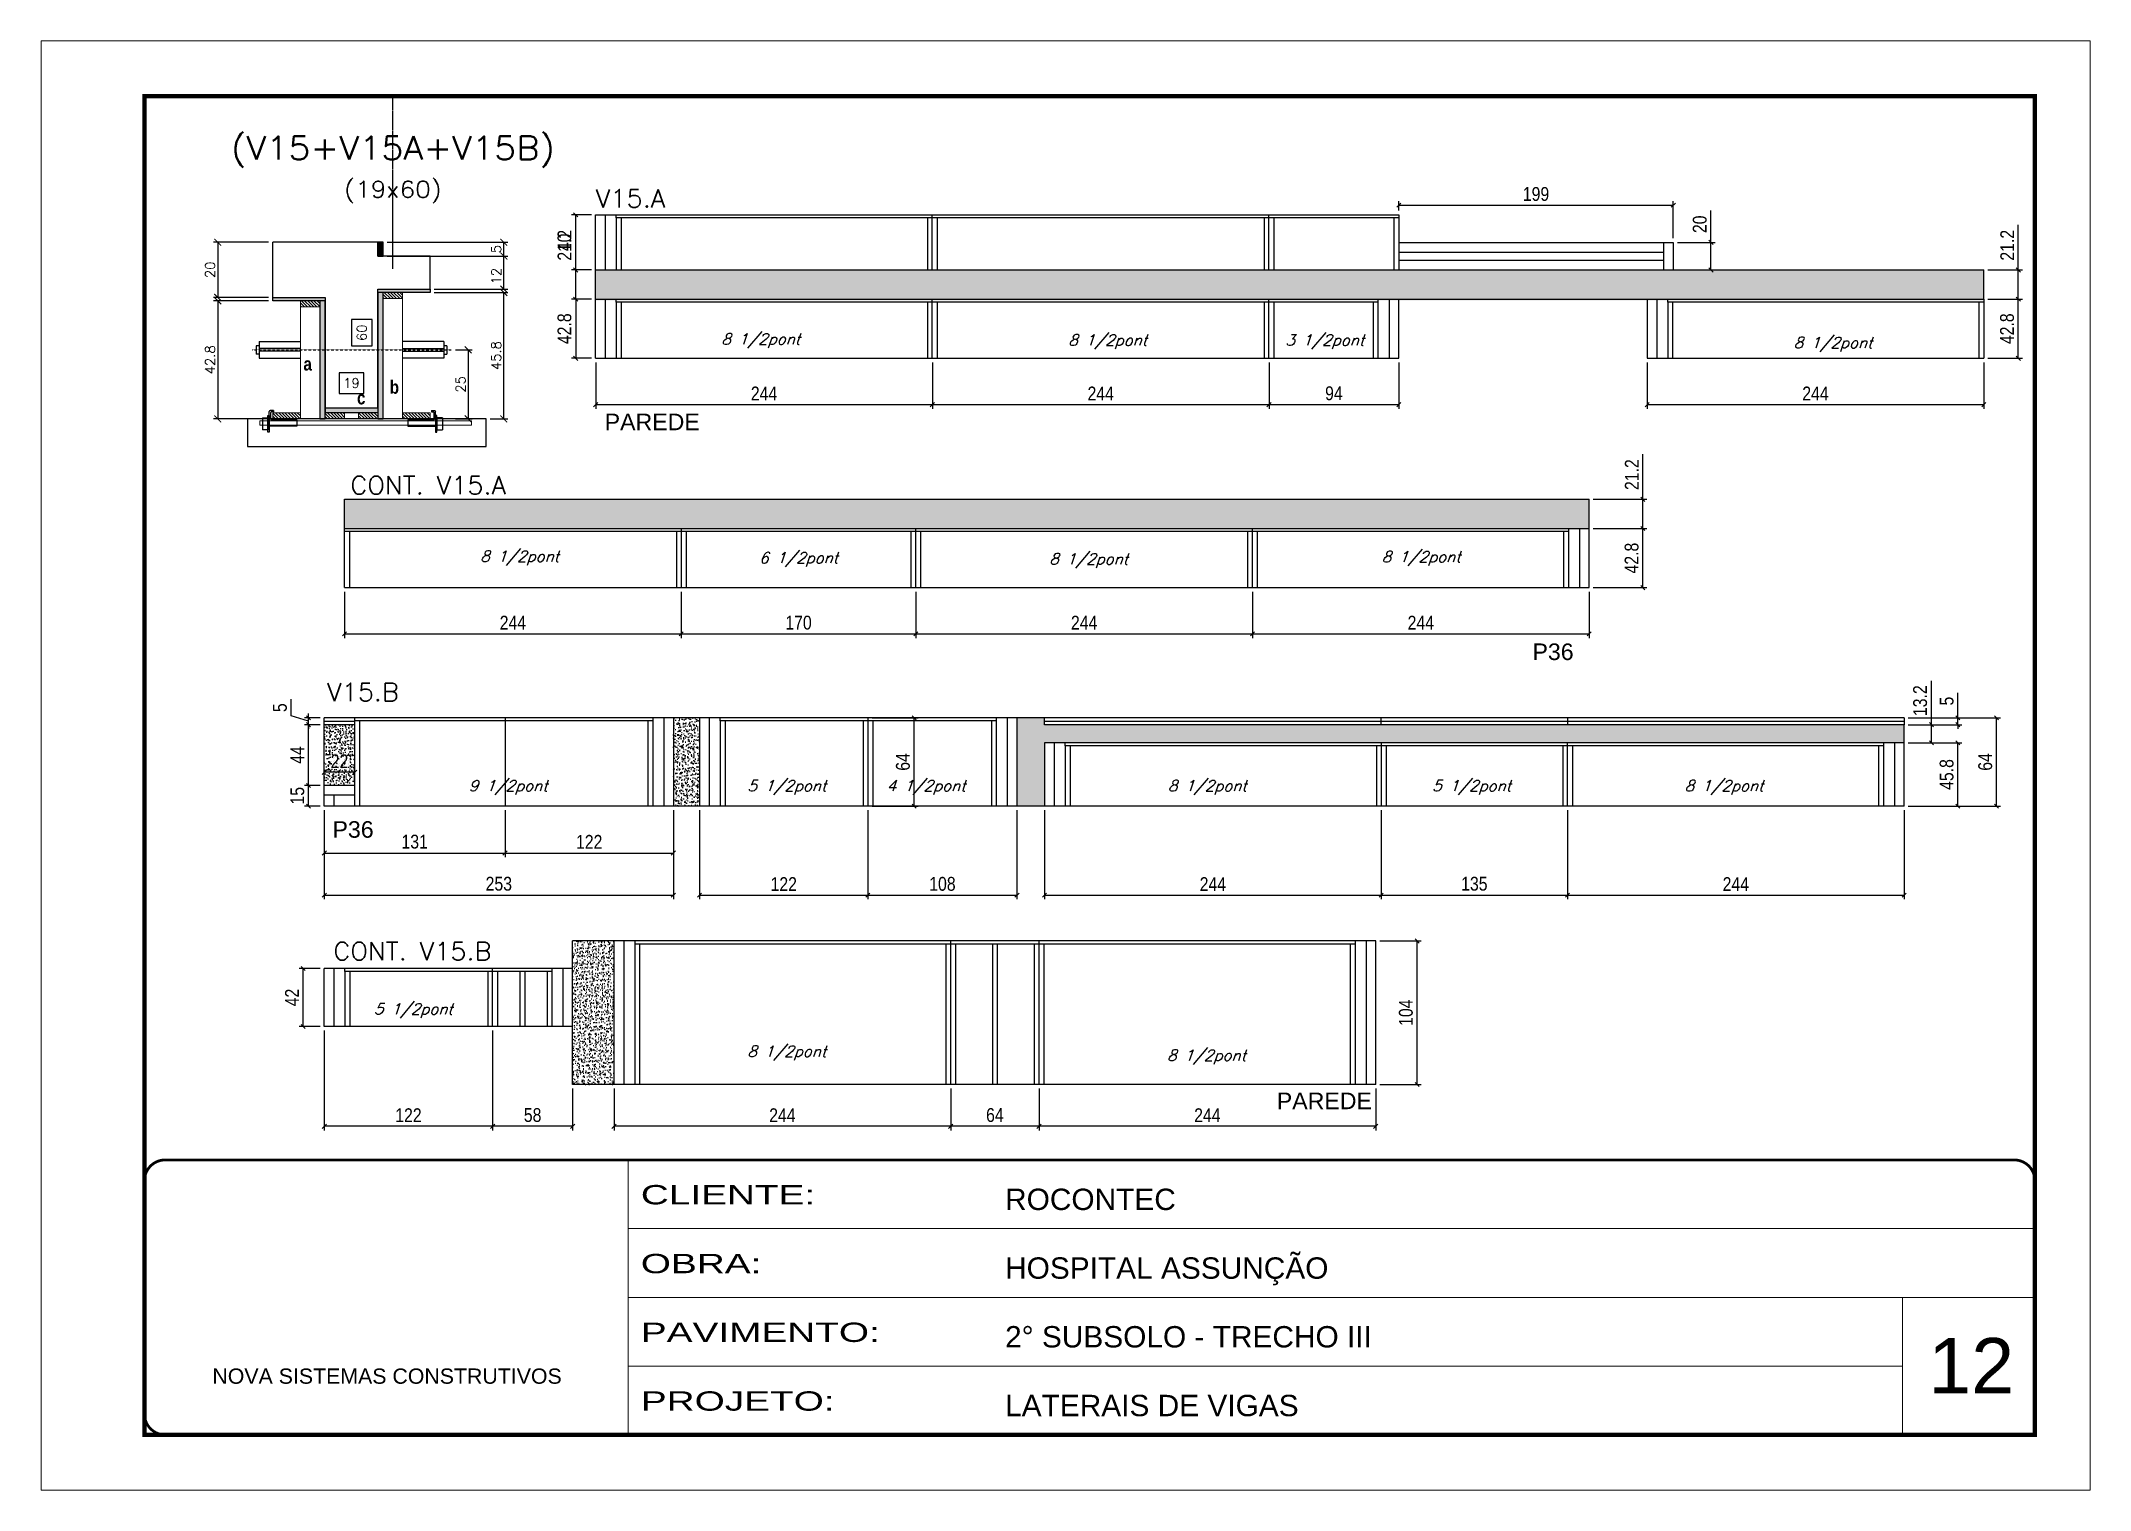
# Model space of a CAD drawing. Extents: x 137137 to 143418, y 10464 to 34486.
# Drawn here: x 141906 to 143391, y 31139 to 32189 of the extents above; entities that cross this region are included whole.
import ezdxf
from ezdxf.enums import TextEntityAlignment as Align

# ---------------------------------------------------------------- set-up
doc = ezdxf.new("R2010")
doc.units = 0
for name, pattern in [('CONTINUO', [0]), ('DASHED', [0.75, 0.5, -0.25]), ('HIDDEN', [0.375, 0.25, -0.125])]:
    doc.linetypes.add(name, pattern=pattern)
doc.layers.add('00-FELIPE', color=2, linetype='Continuous', lineweight=13, plot=False)
for name, color, linetype in [('5', 5, 'Continuous'), ('barrote', 251, 'Continuous'), ('COTA', 241, 'Continuous'), ('Cota Seção (2x)', 4, 'Continuous'), ('detalhes', 4, 'Continuous'), ('Painéis', 200, 'Continuous'), ('presilha', 1, 'Continuous'), ('SARR_2.2x7', 40, 'Continuous'), ('SARR_3.5x7', 81, 'Continuous'), ('SARR_EDITAR', 141, 'Continuous'), ('TENSOR', 3, 'Continuous'), ('texto', 7, 'Continuous'), ('Texto de Titulo', 7, 'Continuous'), ('Texto Qtd Sarr', 242, 'Continuous')]:
    doc.layers.add(name, color=color, linetype=linetype)
for name, color, linetype, lineweight in [('CARIMBO', 255, 'Continuous', 9), ('CONCRETO', 251, 'Continuous', 25), ('Folhas', 255, 'Continuous', 9), ('Hachura', 251, 'Continuous', 9), ('Madeira', 126, 'Continuous', 18), ('SARRAFO DE PRESSAO', 251, 'DASHED', 9), ('SCO-___-LAJ', 2, 'Continuous', 0), ('Texto Seção', 7, 'Continuous', 15)]:
    doc.layers.add(name, color=color, linetype=linetype, lineweight=lineweight)
doc.styles.add('ARIAL', font='arial.ttf')
doc.styles.add('COTA TECNICA', font='techl___.ttf', dxfattribs={"height": 10})
doc.styles.add('REGUA-120', font='ROMANS.shx', dxfattribs={"height": 15})
doc.styles.add('Romans', font='romans.shx')
doc.styles.get("Standard").update_dxf_attribs({"font": 'arial.ttf'})
doc.styles.add('TECNICA', font='techb___.ttf', dxfattribs={"height": 10})
doc.styles.add('Tecnologia', font='')
doc.styles.get('Tecnologia').set_extended_font_data('Forgotten Futurist')
doc.dimstyles.new('Cota Seção (2x)', dxfattribs={"dimtxt": 7, "dimasz": 5, "dimexe": 3, "dimexo": 3, "dimgap": 2, "dimtad": 3, "dimdec": 1, "dimlfac": 0.5, "dimzin": 12, "dimdsep": 46, "dimtxsty": 'Romans', "dimblk": 'ARCHTICK', "dimcen": 0, "dimclrd": 4, "dimclre": 4, "dimclrt": 1, "dimadec": 1, "dimazin": 3, "dimtfac": 1, "dimtdec": 1, "dimtmove": 0, "dimatfit": 3, "dimldrblk": 'OBLIQUE', "dimfxl": 1, "dimtolj": 1, "dimtzin": 12, "dimarcsym": 0})
doc.dimstyles.new('Cota Seção interna', dxfattribs={"dimtxt": 7, "dimasz": 6, "dimexe": 0.18, "dimexo": 2, "dimgap": -4, "dimtad": 3, "dimdec": 1, "dimlfac": 0.5, "dimzin": 12, "dimdsep": 46, "dimtxsty": 'Romans', "dimblk": 'ARCHTICK', "dimcen": 0.09, "dimse1": 1, "dimse2": 1, "dimsd1": 1, "dimsd2": 1, "dimclrd": 180, "dimclre": 5, "dimclrt": 1, "dimadec": 0, "dimazin": 3, "dimtfac": 1, "dimtdec": 1, "dimtofl": 0, "dimtmove": 0, "dimatfit": 3, "dimldrblk": 'ARCHTICK', "dimfxl": 1, "dimtolj": 1, "dimtzin": 0, "dimarcsym": 0})
doc.dimstyles.new('PAINEL', dxfattribs={"dimtxt": 10, "dimasz": 3, "dimexe": 3, "dimexo": 3, "dimgap": 3, "dimtad": 1, "dimdec": 1, "dimzin": 12, "dimdsep": 46, "dimtxsty": 'COTA TECNICA', "dimblk1": 'OBLIQUE', "dimblk2": 'OBLIQUE', "dimsah": 1, "dimcen": 0.9, "dimclrd": 4, "dimclre": 4, "dimclrt": 240, "dimadec": 1, "dimazin": 3, "dimtfac": 1, "dimtdec": 1, "dimtmove": 0, "dimatfit": 3, "dimfxl": 1, "dimtolj": 1, "dimtzin": 12, "dimarcsym": 0})
pattern_1 = [(50, (4834.6355, 1184.7465), (5.46554007, -0.47817257), [0.5715, -6.2865]), (355, (4834.6355, 1184.7465), (-1.05730264, 5.73170536), [0.4572, -5.02921753]), (100.4514447, (4835.091, 1184.7067), (4.40823741, 5.25353256), [0.48570026, -5.34270734]), (46.1842, (4834.6355, 1186.2705), (8.13237123, -1.26126984), [0.85725, -9.42975]), (96.6355576, (4835.313, 1186.1654), (7.122124, 7.42278374), [0.7285507, -8.01406824]), (351.184151, (4834.6355, 1186.2705), (7.122124, 7.42278374), [0.685799, -7.54379196]), (21, (4835.3975, 1185.8895), (4.54843174, -3.06795595), [0.5715, -6.2865]), (326, (4835.3975, 1185.8895), (1.85406085, 5.52563898), [0.4572, -5.0292]), (71.451445, (4835.7765, 1185.634), (6.40249258, 2.45768307), [0.48570026, -5.34269813]), (37.5, (4834.6355, 1184.7465), (0.092658098, 2.536651166), [0, -4.96824, 0, -5.1054, 0, -5.04825]), (7.5, (4834.6355, 1184.7465), (2.004589875, 3.005417245), [0, -2.91084, 0, -4.85394, 0, -1.92405]), (327.5, (4832.9362, 1184.7465), (4.067717855, -0.17186232), [0, -1.905, 0, -5.9436, 0, -7.8867]), (317.5, (4832.1742, 1184.7465), (4.44387544, 0.76279473), [0, -2.4765, 0, -3.94716, 0, -5.6007])]

msp = doc.modelspace()

# ---------------------------------------------------------------- texts
at = {"layer": '5', "linetype": 'Continuous'}
for s, rotation, p in [('PAREDE', 0.00004, (142314.32, 31906.58)), ('P36', 0.00004, (142986.72, 31740.04)), ('P36', 359.99996, (142117.06, 31611.28)), ('PAREDE', 359.99996, (142801.43, 31414.59))]:
    msp.add_text(s, height=12, rotation=rotation, dxfattribs=at).set_placement(p)
at = {"layer": 'CARIMBO', "style": 'ARIAL'}
msp.add_text('12', height=40, dxfattribs=at).set_placement((143273.65, 31208.77))
at = {"layer": 'detalhes', "style": 'TECNICA'}
for s, p in [('a', (142096.01, 31949.84)), ('b', (142158.55, 31933)), ('c', (142134.82, 31925.3))]:
    msp.add_text(s, height=9.6, dxfattribs=at).set_placement(p)
at = {"layer": 'texto', "color": 2, "char_height": 8, "attachment_point": 5, "style": 'Romans'}
for s, insert in [('{\\Q19;\\C256;8 1/2pont}', (142427.42, 31971.31)), ('{\\Q19;\\C256;8 1/2pont}', (142678.88, 31970.56)), ('{\\Q19;\\C256;3 1/2pont}', (142836.18, 31970.56)), ('{\\Q19;\\C256;8 1/2pont}', (143204.54, 31968.73)), ('{\\Q19;\\C256;8 1/2pont}', (142252.69, 31813.93)), ('{\\Q19;\\C256;6 1/2pont}', (142454.9, 31812.8)), ('{\\Q19;\\C256;8 1/2pont}', (142665.1, 31812.03)), ('{\\Q19;\\C256;8 1/2pont}', (142906.06, 31813.53)), ('{\\Q19;\\C256;9 1/2pont}', (142244.36, 31647.66)), ('{\\Q19;\\C256;5 1/2pont}', (142446.39, 31647.66)), ('{\\Q19;\\C256;4 1/2pont}', (142547.29, 31647.66)), ('{\\Q19;\\C256;8 1/2pont}', (142751.07, 31647.66)), ('{\\Q19;\\C256;5 1/2pont}', (142942.61, 31647.66)), ('{\\Q19;\\C256;8 1/2pont}', (143125.56, 31647.66)), ('{\\Q19;\\C256;5 1/2pont}', (142175.66, 31485.93)), ('{\\Q19;\\C256;8 1/2pont}', (142446.3, 31455.19)), ('{\\Q19;\\C256;8 1/2pont}', (142750.48, 31452.32))]:
    msp.add_mtext(s, dxfattribs=dict(at, insert=insert))
at = {"layer": 'Texto Seção', "style": 'REGUA-120', "width": 1.05}
for s, p in [('V15.A', (142307.92, 32068.08)), ('CONT. V15.A', (142129.98, 31860.21)), ('V15.B', (142113.18, 31710.35)), ('CONT. V15.B', (142117.67, 31522.59))]:
    msp.add_text(s, height=13, dxfattribs=at).set_placement(p)

# ---------------------------------------------------------------- blocks, each defined once
blk = doc.blocks.new('9999999999')
at = {"color": 30, "linetype": 'CONTINUO'}
for p, q in [((98564.6, 34230.2), (98564.6, 34429.4)), ((98564.6, 34379.6), (99584, 34379.6)), ((98564.6, 34329.8), (99488, 34329.8)), ((99584, 34329.8), (99488, 34329.8)), ((99488, 34329.8), (99488, 34230.2)), ((98564.6, 34280), (99488, 34280))]:
    blk.add_line(p, q, dxfattribs=at)
at = {"color": 30, "linetype": 'CONTINUO', "const_width": 2}
blk.add_lwpolyline([(99584, 34230.2), (99584, 34414.4, 0.414214), (99569, 34429.4), (98229, 34429.4, 0.414214), (98214, 34414.4), (98214, 34245.2, 0.414214), (98229, 34230.2), (99584, 34230.2)], format="xyb", dxfattribs=at)
at = {"layer": 'Folhas'}
blk.add_lwpolyline([(98139, 34190.2), (99624, 34190.2), (99624, 35240.2), (98139, 35240.2)], close=True, dxfattribs=at)
at = {"layer": 'Folhas', "color": 30, "const_width": 3}
blk.add_lwpolyline([(98214, 34230.2), (99584, 34230.2), (99584, 35200.2), (98214, 35200.2)], close=True, dxfattribs=at)
at = {"color": 7, "linetype": 'Continuous', "ltscale": 5, "style": 'ARIAL'}
for s, height, p in [('ROCONTEC', 15.48, (98837.7, 34393.1)), ('HOSPITAL ASSUNÇÃO', 15.483, (98837.7, 34343.3)), ('2° SUBSOLO - TRECHO III', 15.483, (98837.7, 34293.5)), ('NOVA SISTEMAS CONSTRUTIVOS', 11.059, (98263.2, 34267.2)), ('LATERAIS DE VIGAS', 15.483, (98837.7, 34243.7))]:
    blk.add_text(s, height=height, dxfattribs=at).set_placement(p)
at = {"layer": 'Folhas', "color": 7, "style": 'Tecnologia', "width": 1.5}
for s, p in [('CLIENTE:', (98573.7, 34397.2)), ('OBRA:', (98573.7, 34347.3)), ('PAVIMENTO:', (98573.7, 34297.5)), ('PROJETO:', (98573.7, 34247.7))]:
    blk.add_text(s, height=14, dxfattribs=at).set_placement(p)
blk = doc.blocks.new('titulo1')
at = {"layer": 'Defpoints', "color": 252, "linetype": 'HIDDEN', "ltscale": 2}
blk.add_line((0, 0), (0, 125), dxfattribs=at)
at = {"layer": 'Defpoints', "style": 'Romans', "oblique": 15}
blk.add_attdef('FOLHA', text='', height=10, dxfattribs=at).set_placement((0, 15.6), align=Align.MIDDLE_CENTER)
at = {"layer": 'Texto Qtd Sarr', "color": 3, "style": 'Romans', "oblique": 15}
for tag, height, p in [('TITULO', 17, (0, 71.4)), ('SEÇÃO', 12, (0, 41.5))]:
    blk.add_attdef(tag, text='', height=height, dxfattribs=at).set_placement(p, align=Align.MIDDLE_CENTER)
blk = doc.blocks.new('*D39')
at = {"layer": 'Cota Seção (2x)', "color": 180, "lineweight": -2, "transparency": 16777216}
for p, q in [((142145.8, 31986.7), (142130.8, 31986.7)), ((142130.8, 31986.7), (142130.8, 31967.7)), ((142145.8, 31967.7), (142145.8, 31986.7)), ((142130.8, 31967.7), (142145.8, 31967.7))]:
    blk.add_line(p, q, dxfattribs=at)
at = {"layer": 'Defpoints', "color": 0, "transparency": 16777216}
for p in [(142149.8, 32042.8), (142149.8, 32042.8), (142149.8, 31922.8)]:
    blk.add_point(p, dxfattribs=at)
at = {"layer": 'Cota Seção (2x)', "color": 1, "transparency": 16777216, "insert": (142138.3, 31977.2), "char_height": 7, "attachment_point": 5, "rotation": 90, "style": 'Romans'}
blk.add_mtext('\\A1;60', dxfattribs=at)
blk = doc.blocks.new('_ArchTick')
at = {"color": 0, "linetype": 'ByBlock', "const_width": 0.15}
blk.add_lwpolyline([(-0.5, -0.5), (0.5, 0.5)], dxfattribs=at)
blk = doc.blocks.new('PRESILHA METÁLICA 1')
at = {"layer": 'presilha'}
for p, q in [((0, 13), (6, 13)), ((0, 13), (0, 0)), ((6, 0), (0, 0)), ((6, 15.5), (7.5, 15.5)), ((6, -2.5), (6, 15.5)), ((6, 13), (6, 0)), ((7.5, 10.6), (7.5, 19.9)), ((7.5, 15.5), (7.5, -2.5)), ((37.5, 4.1), (7.5, 4.1)), ((12, 21), (8.6, 21)), ((9, 11.6), (9, 18.9)), ((12, 19.5), (9.6, 19.5)), ((37.5, 11), (9.6, 11)), ((12, 21), (12, 19.5)), ((37.5, 11), (37.5, 4.1)), ((7.5, -2.5), (6, -2.5))]:
    blk.add_line(p, q, dxfattribs=at)
for centre, radius, start, end in [((8.6, 19.9), 1.14, 90, 180), ((9.6, 18.9), 0.57, 90, 180), ((9.6, 11.6), 0.57, 180, 270)]:
    blk.add_arc(centre, radius, start, end, dxfattribs=at)
blk = doc.blocks.new('*D40')
at = {"layer": 'Cota Seção (2x)', "color": 180, "lineweight": -2, "transparency": 16777216}
for p, q in [((142139.8, 31948.2), (142121.8, 31948.2)), ((142121.8, 31948.2), (142121.8, 31933.2)), ((142139.8, 31933.2), (142139.8, 31948.2)), ((142121.8, 31933.2), (142139.8, 31933.2))]:
    blk.add_line(p, q, dxfattribs=at)
at = {"layer": 'Defpoints', "color": 0, "transparency": 16777216}
for p in [(142149.8, 31929.2), (142111.8, 31914.8), (142149.8, 31914.8)]:
    blk.add_point(p, dxfattribs=at)
at = {"layer": 'Cota Seção (2x)', "color": 1, "transparency": 16777216, "insert": (142130.8, 31940.7), "char_height": 7, "attachment_point": 5, "style": 'Romans'}
blk.add_mtext('\\A1;19', dxfattribs=at)
blk = doc.blocks.new('*D409')
at = {"layer": 'COTA', "color": 4, "lineweight": -2, "transparency": 16777216}
for p, q in [((142070.8, 32000.4), (142030.9, 32000.4)), ((142033.9, 32000.4), (142033.9, 31914.8)), ((142090.8, 31914.8), (142030.9, 31914.8))]:
    blk.add_line(p, q, dxfattribs=at)
at = {"layer": 'Defpoints', "color": 0, "transparency": 16777216}
for p in [(142073.8, 32000.4), (142033.9, 31914.8), (142093.8, 31914.8)]:
    blk.add_point(p, dxfattribs=at)
at = {"layer": 'COTA', "color": 4, "lineweight": -2, "transparency": 16777216, "xscale": 5, "yscale": 5, "zscale": 5}
for p, rotation in [((142033.9, 32000.4), 90), ((142033.9, 31914.8), 270)]:
    blk.add_blockref('_ArchTick', p, dxfattribs=dict(at, rotation=rotation))
at = {"layer": 'COTA', "color": 1, "transparency": 16777216, "insert": (142028.4, 31957.6), "char_height": 7, "attachment_point": 5, "rotation": 90, "style": 'Romans'}
blk.add_mtext('\\A1;42.8', dxfattribs=at)
blk = doc.blocks.new('_Oblique')
at = {"color": 0, "linetype": 'ByBlock', "lineweight": -2}
blk.add_line((-0.5, -0.5), (0.5, 0.5), dxfattribs=at)
blk = doc.blocks.new('*D410')
at = {"layer": 'COTA', "color": 4, "lineweight": -2, "transparency": 16777216}
for p, q in [((142206.1, 31964.8), (142218.4, 31964.8)), ((142215.4, 31964.8), (142215.4, 31914.8)), ((142206.1, 31914.8), (142218.4, 31914.8))]:
    blk.add_line(p, q, dxfattribs=at)
at = {"layer": 'Defpoints', "color": 0, "transparency": 16777216}
for p in [(142203.1, 31964.8), (142203.1, 31914.8), (142215.4, 31914.8)]:
    blk.add_point(p, dxfattribs=at)
at = {"layer": 'COTA', "color": 4, "lineweight": -2, "transparency": 16777216, "xscale": 5, "yscale": 5, "zscale": 5}
for p, rotation in [((142215.4, 31964.8), 90), ((142215.4, 31914.8), 270)]:
    blk.add_blockref('_ArchTick', p, dxfattribs=dict(at, rotation=rotation))
at = {"layer": 'COTA', "color": 1, "transparency": 16777216, "insert": (142209.9, 31939.8), "char_height": 7, "attachment_point": 5, "rotation": 90, "style": 'Romans'}
blk.add_mtext('\\A1;25', dxfattribs=at)
blk = doc.blocks.new('*D411')
at = {"layer": 'COTA', "color": 4, "lineweight": -2, "transparency": 16777216}
for p, q in [((142070.8, 32042.8), (142030.9, 32042.8)), ((142033.9, 32042.8), (142033.9, 32002.8)), ((142070.8, 32002.8), (142030.9, 32002.8))]:
    blk.add_line(p, q, dxfattribs=at)
at = {"layer": 'Defpoints', "color": 0, "transparency": 16777216}
for p in [(142073.8, 32042.8), (142033.9, 32002.8), (142073.8, 32002.8)]:
    blk.add_point(p, dxfattribs=at)
at = {"layer": 'COTA', "color": 4, "lineweight": -2, "transparency": 16777216, "xscale": 5, "yscale": 5, "zscale": 5}
for p, rotation in [((142033.9, 32042.8), 90), ((142033.9, 32002.8), 270)]:
    blk.add_blockref('_ArchTick', p, dxfattribs=dict(at, rotation=rotation))
at = {"layer": 'COTA', "color": 1, "transparency": 16777216, "insert": (142028.4, 32022.8), "char_height": 7, "attachment_point": 5, "rotation": 90, "style": 'Romans'}
blk.add_mtext('\\A1;20', dxfattribs=at)
blk = doc.blocks.new('*D412')
at = {"layer": 'COTA', "color": 4, "lineweight": -2, "transparency": 16777216}
for p, q in [((142190.8, 32006.4), (142244.2, 32006.4)), ((142241.2, 31914.8), (142241.2, 32006.4)), ((142231.4, 31914.8), (142244.2, 31914.8))]:
    blk.add_line(p, q, dxfattribs=at)
at = {"layer": 'Defpoints', "color": 0, "transparency": 16777216}
for p in [(142187.8, 32006.4), (142241.2, 32006.4), (142228.4, 31914.8)]:
    blk.add_point(p, dxfattribs=at)
at = {"layer": 'COTA', "color": 4, "lineweight": -2, "transparency": 16777216, "xscale": 5, "yscale": 5, "zscale": 5}
for p, rotation in [((142241.2, 32006.4), 90), ((142241.2, 31914.8), 270)]:
    blk.add_blockref('_ArchTick', p, dxfattribs=dict(at, rotation=rotation))
at = {"layer": 'COTA', "color": 1, "transparency": 16777216, "insert": (142235.7, 31960.6), "char_height": 7, "attachment_point": 5, "rotation": 90, "style": 'Romans'}
blk.add_mtext('\\A1;45.8', dxfattribs=at)
blk = doc.blocks.new('*D413')
at = {"layer": 'COTA', "color": 4, "lineweight": -2, "transparency": 16777216}
for p, q in [((142156.8, 32032.8), (142244.2, 32032.8)), ((142241.2, 32008.8), (142241.2, 32032.8)), ((142190.8, 32008.8), (142244.2, 32008.8))]:
    blk.add_line(p, q, dxfattribs=at)
at = {"layer": 'Defpoints', "color": 0, "transparency": 16777216}
for p in [(142153.8, 32032.8), (142241.2, 32032.8), (142187.8, 32008.8)]:
    blk.add_point(p, dxfattribs=at)
at = {"layer": 'COTA', "color": 4, "lineweight": -2, "transparency": 16777216, "xscale": 5, "yscale": 5, "zscale": 5}
for p, rotation in [((142241.2, 32032.8), 90), ((142241.2, 32008.8), 270)]:
    blk.add_blockref('_ArchTick', p, dxfattribs=dict(at, rotation=rotation))
at = {"layer": 'COTA', "color": 1, "transparency": 16777216, "insert": (142235.7, 32018.2), "char_height": 7, "attachment_point": 5, "rotation": 90, "style": 'Romans'}
blk.add_mtext('\\A1;12', dxfattribs=at)
blk = doc.blocks.new('*D414')
at = {"layer": 'COTA', "color": 4, "lineweight": -2, "transparency": 16777216}
for p, q in [((142156.8, 32042.8), (142244.2, 32042.8)), ((142156.8, 32032.8), (142244.2, 32032.8)), ((142241.2, 32032.8), (142241.2, 32042.8))]:
    blk.add_line(p, q, dxfattribs=at)
at = {"layer": 'Defpoints', "color": 0, "transparency": 16777216}
for p in [(142153.8, 32042.8), (142153.8, 32032.8), (142241.2, 32042.8)]:
    blk.add_point(p, dxfattribs=at)
at = {"layer": 'COTA', "color": 4, "lineweight": -2, "transparency": 16777216, "xscale": 5, "yscale": 5, "zscale": 5}
for p, rotation in [((142241.2, 32042.8), 90), ((142241.2, 32032.8), 270)]:
    blk.add_blockref('_ArchTick', p, dxfattribs=dict(at, rotation=rotation))
at = {"layer": 'COTA', "color": 1, "transparency": 16777216, "insert": (142235.7, 32037.8), "char_height": 7, "attachment_point": 5, "rotation": 90, "style": 'Romans'}
blk.add_mtext('\\A1;5', dxfattribs=at)
blk = doc.blocks.new('*D531')
at = {"layer": 'COTA', "color": 4, "linetype": 'ByBlock', "lineweight": -2, "transparency": 16777216}
for p, q in [((142307.8, 31955.7), (142307.8, 31922.1)), ((142551.8, 31955.7), (142551.8, 31922.1)), ((142307.8, 31925.1), (142551.8, 31925.1))]:
    blk.add_line(p, q, dxfattribs=at)
at = {"layer": 'Defpoints', "color": 0, "linetype": 'ByBlock', "transparency": 16777216}
for p in [(142307.8, 31958.7), (142551.8, 31958.7), (142551.8, 31925.1)]:
    blk.add_point(p, dxfattribs=at)
at = {"layer": 'COTA', "color": 4, "linetype": 'ByBlock', "lineweight": -2, "transparency": 16777216, "xscale": 3, "yscale": 3, "zscale": 3, "rotation": 180}
blk.add_blockref('_Oblique', (142307.8, 31925.1), dxfattribs=at)
at = {"layer": 'COTA', "color": 4, "linetype": 'ByBlock', "lineweight": -2, "transparency": 16777216, "xscale": 3, "yscale": 3, "zscale": 3}
blk.add_blockref('_Oblique', (142551.8, 31925.1), dxfattribs=at)
at = {"layer": 'COTA', "color": 240, "linetype": 'ByBlock', "transparency": 16777216, "insert": (142429.8, 31933.2), "char_height": 10, "attachment_point": 5, "style": 'COTA TECNICA'}
blk.add_mtext('\\A1;244', dxfattribs=at)
blk = doc.blocks.new('*D532')
at = {"layer": 'COTA', "color": 4, "linetype": 'ByBlock', "lineweight": -2, "transparency": 16777216}
for p, q in [((142551.8, 31955.7), (142551.8, 31922.1)), ((142795.8, 31955.7), (142795.8, 31922.1)), ((142551.8, 31925.1), (142795.8, 31925.1))]:
    blk.add_line(p, q, dxfattribs=at)
at = {"layer": 'Defpoints', "color": 0, "linetype": 'ByBlock', "transparency": 16777216}
for p in [(142551.8, 31958.7), (142795.8, 31958.7), (142795.8, 31925.1)]:
    blk.add_point(p, dxfattribs=at)
at = {"layer": 'COTA', "color": 4, "linetype": 'ByBlock', "lineweight": -2, "transparency": 16777216, "xscale": 3, "yscale": 3, "zscale": 3, "rotation": 180}
blk.add_blockref('_Oblique', (142551.8, 31925.1), dxfattribs=at)
at = {"layer": 'COTA', "color": 4, "linetype": 'ByBlock', "lineweight": -2, "transparency": 16777216, "xscale": 3, "yscale": 3, "zscale": 3}
blk.add_blockref('_Oblique', (142795.8, 31925.1), dxfattribs=at)
at = {"layer": 'COTA', "color": 240, "linetype": 'ByBlock', "transparency": 16777216, "insert": (142673.8, 31933.2), "char_height": 10, "attachment_point": 5, "style": 'COTA TECNICA'}
blk.add_mtext('\\A1;244', dxfattribs=at)
blk = doc.blocks.new('*D533')
at = {"layer": 'COTA', "color": 4, "linetype": 'ByBlock', "lineweight": -2, "transparency": 16777216}
for p, q in [((142795.8, 31955.7), (142795.8, 31922.1)), ((142889.8, 31955.7), (142889.8, 31922.1)), ((142795.8, 31925.1), (142889.8, 31925.1))]:
    blk.add_line(p, q, dxfattribs=at)
at = {"layer": 'Defpoints', "color": 0, "linetype": 'ByBlock', "transparency": 16777216}
for p in [(142795.8, 31958.7), (142889.8, 31958.7), (142889.8, 31925.1)]:
    blk.add_point(p, dxfattribs=at)
at = {"layer": 'COTA', "color": 4, "linetype": 'ByBlock', "lineweight": -2, "transparency": 16777216, "xscale": 3, "yscale": 3, "zscale": 3, "rotation": 180}
blk.add_blockref('_Oblique', (142795.8, 31925.1), dxfattribs=at)
at = {"layer": 'COTA', "color": 4, "linetype": 'ByBlock', "lineweight": -2, "transparency": 16777216, "xscale": 3, "yscale": 3, "zscale": 3}
blk.add_blockref('_Oblique', (142889.8, 31925.1), dxfattribs=at)
at = {"layer": 'COTA', "color": 240, "linetype": 'ByBlock', "transparency": 16777216, "insert": (142842.8, 31933.3), "char_height": 10, "attachment_point": 5, "style": 'COTA TECNICA'}
blk.add_mtext('\\A1;94', dxfattribs=at)
blk = doc.blocks.new('*D534')
at = {"layer": 'COTA', "color": 4, "linetype": 'ByBlock', "lineweight": -2, "transparency": 16777216}
for p, q in [((143069.8, 31955.7), (143069.8, 31922.1)), ((143313.8, 31955.7), (143313.8, 31922.1)), ((143069.8, 31925.1), (143313.8, 31925.1))]:
    blk.add_line(p, q, dxfattribs=at)
at = {"layer": 'Defpoints', "color": 0, "linetype": 'ByBlock', "transparency": 16777216}
for p in [(143069.8, 31958.7), (143313.8, 31958.7), (143313.8, 31925.1)]:
    blk.add_point(p, dxfattribs=at)
at = {"layer": 'COTA', "color": 4, "linetype": 'ByBlock', "lineweight": -2, "transparency": 16777216, "xscale": 3, "yscale": 3, "zscale": 3, "rotation": 180}
blk.add_blockref('_Oblique', (143069.8, 31925.1), dxfattribs=at)
at = {"layer": 'COTA', "color": 4, "linetype": 'ByBlock', "lineweight": -2, "transparency": 16777216, "xscale": 3, "yscale": 3, "zscale": 3}
blk.add_blockref('_Oblique', (143313.8, 31925.1), dxfattribs=at)
at = {"layer": 'COTA', "color": 240, "linetype": 'ByBlock', "transparency": 16777216, "insert": (143191.8, 31933.2), "char_height": 10, "attachment_point": 5, "style": 'COTA TECNICA'}
blk.add_mtext('\\A1;244', dxfattribs=at)
blk = doc.blocks.new('*D535')
at = {"layer": 'COTA', "color": 4, "linetype": 'ByBlock', "lineweight": -2, "transparency": 16777216}
for p, q in [((142369.8, 31789.5), (142369.8, 31756)), ((142539.8, 31789.5), (142539.8, 31756)), ((142369.8, 31759), (142539.8, 31759))]:
    blk.add_line(p, q, dxfattribs=at)
at = {"layer": 'Defpoints', "color": 0, "linetype": 'ByBlock', "transparency": 16777216}
for p in [(142369.8, 31792.5), (142539.8, 31792.5), (142539.8, 31759)]:
    blk.add_point(p, dxfattribs=at)
at = {"layer": 'COTA', "color": 4, "linetype": 'ByBlock', "lineweight": -2, "transparency": 16777216, "xscale": 3, "yscale": 3, "zscale": 3, "rotation": 180}
blk.add_blockref('_Oblique', (142369.8, 31759), dxfattribs=at)
at = {"layer": 'COTA', "color": 4, "linetype": 'ByBlock', "lineweight": -2, "transparency": 16777216, "xscale": 3, "yscale": 3, "zscale": 3}
blk.add_blockref('_Oblique', (142539.8, 31759), dxfattribs=at)
at = {"layer": 'COTA', "color": 240, "linetype": 'ByBlock', "transparency": 16777216, "insert": (142454.8, 31767.1), "char_height": 10, "attachment_point": 5, "style": 'COTA TECNICA'}
blk.add_mtext('\\A1;170', dxfattribs=at)
blk = doc.blocks.new('*D536')
at = {"layer": 'COTA', "color": 4, "linetype": 'ByBlock', "lineweight": -2, "transparency": 16777216}
for p, q in [((142539.8, 31789.5), (142539.8, 31756)), ((142783.8, 31789.5), (142783.8, 31756)), ((142539.8, 31759), (142783.8, 31759))]:
    blk.add_line(p, q, dxfattribs=at)
at = {"layer": 'Defpoints', "color": 0, "linetype": 'ByBlock', "transparency": 16777216}
for p in [(142539.8, 31792.5), (142783.8, 31792.5), (142783.8, 31759)]:
    blk.add_point(p, dxfattribs=at)
at = {"layer": 'COTA', "color": 4, "linetype": 'ByBlock', "lineweight": -2, "transparency": 16777216, "xscale": 3, "yscale": 3, "zscale": 3, "rotation": 180}
blk.add_blockref('_Oblique', (142539.8, 31759), dxfattribs=at)
at = {"layer": 'COTA', "color": 4, "linetype": 'ByBlock', "lineweight": -2, "transparency": 16777216, "xscale": 3, "yscale": 3, "zscale": 3}
blk.add_blockref('_Oblique', (142783.8, 31759), dxfattribs=at)
at = {"layer": 'COTA', "color": 240, "linetype": 'ByBlock', "transparency": 16777216, "insert": (142661.8, 31767.1), "char_height": 10, "attachment_point": 5, "style": 'COTA TECNICA'}
blk.add_mtext('\\A1;244', dxfattribs=at)
blk = doc.blocks.new('*D537')
at = {"layer": 'COTA', "color": 4, "linetype": 'ByBlock', "lineweight": -2, "transparency": 16777216}
for p, q in [((142783.8, 31789.5), (142783.8, 31756)), ((143027.8, 31789.5), (143027.8, 31756)), ((142783.8, 31759), (143027.8, 31759))]:
    blk.add_line(p, q, dxfattribs=at)
at = {"layer": 'Defpoints', "color": 0, "linetype": 'ByBlock', "transparency": 16777216}
for p in [(142783.8, 31792.5), (143027.8, 31792.5), (143027.8, 31759)]:
    blk.add_point(p, dxfattribs=at)
at = {"layer": 'COTA', "color": 4, "linetype": 'ByBlock', "lineweight": -2, "transparency": 16777216, "xscale": 3, "yscale": 3, "zscale": 3, "rotation": 180}
blk.add_blockref('_Oblique', (142783.8, 31759), dxfattribs=at)
at = {"layer": 'COTA', "color": 4, "linetype": 'ByBlock', "lineweight": -2, "transparency": 16777216, "xscale": 3, "yscale": 3, "zscale": 3}
blk.add_blockref('_Oblique', (143027.8, 31759), dxfattribs=at)
at = {"layer": 'COTA', "color": 240, "linetype": 'ByBlock', "transparency": 16777216, "insert": (142905.8, 31767.1), "char_height": 10, "attachment_point": 5, "style": 'COTA TECNICA'}
blk.add_mtext('\\A1;244', dxfattribs=at)
blk = doc.blocks.new('*D538')
at = {"layer": 'COTA', "color": 4, "linetype": 'ByBlock', "lineweight": -2, "transparency": 16777216}
for p, q in [((143030.8, 31835.3), (143069.7, 31835.3)), ((143066.7, 31792.5), (143066.7, 31835.3)), ((143030.8, 31792.5), (143069.7, 31792.5))]:
    blk.add_line(p, q, dxfattribs=at)
at = {"layer": 'Defpoints', "color": 0, "linetype": 'ByBlock', "transparency": 16777216}
for p in [(143027.8, 31835.3), (143066.7, 31835.3), (143027.8, 31792.5)]:
    blk.add_point(p, dxfattribs=at)
at = {"layer": 'COTA', "color": 4, "linetype": 'ByBlock', "lineweight": -2, "transparency": 16777216, "xscale": 3, "yscale": 3, "zscale": 3}
for p, rotation in [((143066.7, 31835.3), 90), ((143066.7, 31792.5), 270)]:
    blk.add_blockref('_Oblique', p, dxfattribs=dict(at, rotation=rotation))
at = {"layer": 'COTA', "color": 240, "linetype": 'ByBlock', "transparency": 16777216, "insert": (143058.6, 31813.9), "char_height": 10, "attachment_point": 5, "rotation": 90, "style": 'COTA TECNICA'}
blk.add_mtext('\\A1;42.8', dxfattribs=at)
blk = doc.blocks.new('*D539')
at = {"layer": 'COTA', "color": 4, "linetype": 'ByBlock', "lineweight": -2, "transparency": 16777216}
for p, q in [((143066.7, 31856.5), (143066.7, 31889.3)), ((143030.8, 31856.5), (143069.7, 31856.5)), ((143066.7, 31835.3), (143066.7, 31856.5)), ((143030.8, 31835.3), (143069.7, 31835.3))]:
    blk.add_line(p, q, dxfattribs=at)
at = {"layer": 'Defpoints', "color": 0, "linetype": 'ByBlock', "transparency": 16777216}
for p in [(143027.8, 31856.5), (143066.7, 31856.5), (143027.8, 31835.3)]:
    blk.add_point(p, dxfattribs=at)
at = {"layer": 'COTA', "color": 4, "linetype": 'ByBlock', "lineweight": -2, "transparency": 16777216, "xscale": 3, "yscale": 3, "zscale": 3}
for p, rotation in [((143066.7, 31856.5), 90), ((143066.7, 31835.3), 270)]:
    blk.add_blockref('_Oblique', p, dxfattribs=dict(at, rotation=rotation))
at = {"layer": 'COTA', "color": 240, "linetype": 'ByBlock', "transparency": 16777216, "insert": (143058.7, 31874.4), "char_height": 10, "attachment_point": 5, "rotation": 90, "style": 'COTA TECNICA'}
blk.add_mtext('\\A1;21.2', dxfattribs=at)
blk = doc.blocks.new('*D540')
at = {"layer": 'COTA', "color": 4, "linetype": 'ByBlock', "lineweight": -2, "transparency": 16777216}
for p, q in [((142304.8, 32062.7), (142290.3, 32062.7)), ((142293.3, 32022.7), (142293.3, 32062.7)), ((142304.8, 32022.7), (142290.3, 32022.7))]:
    blk.add_line(p, q, dxfattribs=at)
at = {"layer": 'Defpoints', "color": 0, "linetype": 'ByBlock', "transparency": 16777216}
for p in [(142293.3, 32062.7), (142307.8, 32062.7), (142307.8, 32022.7)]:
    blk.add_point(p, dxfattribs=at)
at = {"layer": 'COTA', "color": 4, "linetype": 'ByBlock', "lineweight": -2, "transparency": 16777216, "xscale": 3, "yscale": 3, "zscale": 3}
for p, rotation in [((142293.3, 32062.7), 90), ((142293.3, 32022.7), 270)]:
    blk.add_blockref('_Oblique', p, dxfattribs=dict(at, rotation=rotation))
at = {"layer": 'COTA', "color": 240, "linetype": 'ByBlock', "transparency": 16777216, "insert": (142285.2, 32042.7), "char_height": 10, "attachment_point": 5, "rotation": 90, "style": 'COTA TECNICA'}
blk.add_mtext('\\A1;40', dxfattribs=at)
blk = doc.blocks.new('*D541')
at = {"layer": 'COTA', "color": 4, "linetype": 'ByBlock', "lineweight": -2, "transparency": 16777216}
for p, q in [((142293.3, 32022.7), (142293.3, 32055.4)), ((142304.8, 32022.7), (142290.3, 32022.7)), ((142293.3, 32001.5), (142293.3, 32022.7)), ((142304.8, 32001.5), (142290.3, 32001.5))]:
    blk.add_line(p, q, dxfattribs=at)
at = {"layer": 'Defpoints', "color": 0, "linetype": 'ByBlock', "transparency": 16777216}
for p in [(142293.3, 32022.7), (142307.8, 32022.7), (142307.8, 32001.5)]:
    blk.add_point(p, dxfattribs=at)
at = {"layer": 'COTA', "color": 4, "linetype": 'ByBlock', "lineweight": -2, "transparency": 16777216, "xscale": 3, "yscale": 3, "zscale": 3}
for p, rotation in [((142293.3, 32022.7), 90), ((142293.3, 32001.5), 270)]:
    blk.add_blockref('_Oblique', p, dxfattribs=dict(at, rotation=rotation))
at = {"layer": 'COTA', "color": 240, "linetype": 'ByBlock', "transparency": 16777216, "insert": (142285.2, 32040.6), "char_height": 10, "attachment_point": 5, "rotation": 90, "style": 'COTA TECNICA'}
blk.add_mtext('\\A1;21.2', dxfattribs=at)
blk = doc.blocks.new('*D542')
at = {"layer": 'COTA', "color": 4, "linetype": 'ByBlock', "lineweight": -2, "transparency": 16777216}
for p, q in [((142304.8, 32001.5), (142290.3, 32001.5)), ((142293.3, 32001.5), (142293.3, 31958.7)), ((142304.8, 31958.7), (142290.3, 31958.7))]:
    blk.add_line(p, q, dxfattribs=at)
at = {"layer": 'Defpoints', "color": 0, "linetype": 'ByBlock', "transparency": 16777216}
for p in [(142307.8, 32001.5), (142293.3, 31958.7), (142307.8, 31958.7)]:
    blk.add_point(p, dxfattribs=at)
at = {"layer": 'COTA', "color": 4, "linetype": 'ByBlock', "lineweight": -2, "transparency": 16777216, "xscale": 3, "yscale": 3, "zscale": 3}
for p, rotation in [((142293.3, 32001.5), 90), ((142293.3, 31958.7), 270)]:
    blk.add_blockref('_Oblique', p, dxfattribs=dict(at, rotation=rotation))
at = {"layer": 'COTA', "color": 240, "linetype": 'ByBlock', "transparency": 16777216, "insert": (142285.2, 31980.1), "char_height": 10, "attachment_point": 5, "rotation": 90, "style": 'COTA TECNICA'}
blk.add_mtext('\\A1;42.8', dxfattribs=at)
blk = doc.blocks.new('*D543')
at = {"layer": 'COTA', "color": 4, "linetype": 'ByBlock', "lineweight": -2, "transparency": 16777216}
for p, q in [((143316.8, 32001.5), (143341.8, 32001.5)), ((143338.8, 31958.7), (143338.8, 32001.5)), ((143316.8, 31958.7), (143341.8, 31958.7))]:
    blk.add_line(p, q, dxfattribs=at)
at = {"layer": 'Defpoints', "color": 0, "linetype": 'ByBlock', "transparency": 16777216}
for p in [(143313.8, 32001.5), (143338.8, 32001.5), (143313.8, 31958.7)]:
    blk.add_point(p, dxfattribs=at)
at = {"layer": 'COTA', "color": 4, "linetype": 'ByBlock', "lineweight": -2, "transparency": 16777216, "xscale": 3, "yscale": 3, "zscale": 3}
for p, rotation in [((143338.8, 32001.5), 90), ((143338.8, 31958.7), 270)]:
    blk.add_blockref('_Oblique', p, dxfattribs=dict(at, rotation=rotation))
at = {"layer": 'COTA', "color": 240, "linetype": 'ByBlock', "transparency": 16777216, "insert": (143330.7, 31980.1), "char_height": 10, "attachment_point": 5, "rotation": 90, "style": 'COTA TECNICA'}
blk.add_mtext('\\A1;42.8', dxfattribs=at)
blk = doc.blocks.new('*D544')
at = {"layer": 'COTA', "color": 4, "linetype": 'ByBlock', "lineweight": -2, "transparency": 16777216}
for p, q in [((143338.8, 32022.7), (143338.8, 32055.4)), ((143316.8, 32022.7), (143341.8, 32022.7)), ((143338.8, 32001.5), (143338.8, 32022.7)), ((143316.8, 32001.5), (143341.8, 32001.5))]:
    blk.add_line(p, q, dxfattribs=at)
at = {"layer": 'Defpoints', "color": 0, "linetype": 'ByBlock', "transparency": 16777216}
for p in [(143313.8, 32022.7), (143338.8, 32022.7), (143313.8, 32001.5)]:
    blk.add_point(p, dxfattribs=at)
at = {"layer": 'COTA', "color": 4, "linetype": 'ByBlock', "lineweight": -2, "transparency": 16777216, "xscale": 3, "yscale": 3, "zscale": 3}
for p, rotation in [((143338.8, 32022.7), 90), ((143338.8, 32001.5), 270)]:
    blk.add_blockref('_Oblique', p, dxfattribs=dict(at, rotation=rotation))
at = {"layer": 'COTA', "color": 240, "linetype": 'ByBlock', "transparency": 16777216, "insert": (143330.8, 32040.6), "char_height": 10, "attachment_point": 5, "rotation": 90, "style": 'COTA TECNICA'}
blk.add_mtext('\\A1;21.2', dxfattribs=at)
blk = doc.blocks.new('*D545')
at = {"layer": 'COTA', "color": 4, "linetype": 'ByBlock', "lineweight": -2, "transparency": 16777216}
for p, q in [((142125.8, 31789.5), (142125.8, 31756)), ((142369.8, 31789.5), (142369.8, 31756)), ((142125.8, 31759), (142369.8, 31759))]:
    blk.add_line(p, q, dxfattribs=at)
at = {"layer": 'Defpoints', "color": 0, "linetype": 'ByBlock', "transparency": 16777216}
for p in [(142125.8, 31792.5), (142369.8, 31792.5), (142369.8, 31759)]:
    blk.add_point(p, dxfattribs=at)
at = {"layer": 'COTA', "color": 4, "linetype": 'ByBlock', "lineweight": -2, "transparency": 16777216, "xscale": 3, "yscale": 3, "zscale": 3, "rotation": 180}
blk.add_blockref('_Oblique', (142125.8, 31759), dxfattribs=at)
at = {"layer": 'COTA', "color": 4, "linetype": 'ByBlock', "lineweight": -2, "transparency": 16777216, "xscale": 3, "yscale": 3, "zscale": 3}
blk.add_blockref('_Oblique', (142369.8, 31759), dxfattribs=at)
at = {"layer": 'COTA', "color": 240, "linetype": 'ByBlock', "transparency": 16777216, "insert": (142247.8, 31767.1), "char_height": 10, "attachment_point": 5, "style": 'COTA TECNICA'}
blk.add_mtext('\\A1;244', dxfattribs=at)
blk = doc.blocks.new('*D563')
at = {"layer": 'COTA', "color": 4, "linetype": 'ByBlock', "lineweight": -2, "transparency": 16777216}
for p, q in [((142111.1, 31631.2), (142111.1, 31597.2)), ((142242.1, 31631.2), (142242.1, 31597.2)), ((142111.1, 31600.2), (142242.1, 31600.2))]:
    blk.add_line(p, q, dxfattribs=at)
at = {"layer": 'Defpoints', "color": 0, "linetype": 'ByBlock', "transparency": 16777216}
for p in [(142111.1, 31634.2), (142242.1, 31634.2), (142242.1, 31600.2)]:
    blk.add_point(p, dxfattribs=at)
at = {"layer": 'COTA', "color": 4, "linetype": 'ByBlock', "lineweight": -2, "transparency": 16777216, "xscale": 3, "yscale": 3, "zscale": 3, "rotation": 180}
blk.add_blockref('_Oblique', (142111.1, 31600.2), dxfattribs=at)
at = {"layer": 'COTA', "color": 4, "linetype": 'ByBlock', "lineweight": -2, "transparency": 16777216, "xscale": 3, "yscale": 3, "zscale": 3}
blk.add_blockref('_Oblique', (142242.1, 31600.2), dxfattribs=at)
at = {"layer": 'COTA', "color": 240, "linetype": 'ByBlock', "transparency": 16777216, "insert": (142176.6, 31608.4), "char_height": 10, "attachment_point": 5, "style": 'COTA TECNICA'}
blk.add_mtext('\\A1;131', dxfattribs=at)
blk = doc.blocks.new('*D564')
at = {"layer": 'COTA', "color": 4, "linetype": 'ByBlock', "lineweight": -2, "transparency": 16777216}
for p, q in [((142242.1, 31631.2), (142242.1, 31597.2)), ((142364.1, 31631.2), (142364.1, 31597.2)), ((142242.1, 31600.2), (142364.1, 31600.2))]:
    blk.add_line(p, q, dxfattribs=at)
at = {"layer": 'Defpoints', "color": 0, "linetype": 'ByBlock', "transparency": 16777216}
for p in [(142242.1, 31634.2), (142364.1, 31634.2), (142364.1, 31600.2)]:
    blk.add_point(p, dxfattribs=at)
at = {"layer": 'COTA', "color": 4, "linetype": 'ByBlock', "lineweight": -2, "transparency": 16777216, "xscale": 3, "yscale": 3, "zscale": 3, "rotation": 180}
blk.add_blockref('_Oblique', (142242.1, 31600.2), dxfattribs=at)
at = {"layer": 'COTA', "color": 4, "linetype": 'ByBlock', "lineweight": -2, "transparency": 16777216, "xscale": 3, "yscale": 3, "zscale": 3}
blk.add_blockref('_Oblique', (142364.1, 31600.2), dxfattribs=at)
at = {"layer": 'COTA', "color": 240, "linetype": 'ByBlock', "transparency": 16777216, "insert": (142303.1, 31608.3), "char_height": 10, "attachment_point": 5, "style": 'COTA TECNICA'}
blk.add_mtext('\\A1;122', dxfattribs=at)
blk = doc.blocks.new('*D565')
at = {"layer": 'COTA', "color": 4, "linetype": 'ByBlock', "lineweight": -2, "transparency": 16777216}
for p, q in [((142383.1, 31631.2), (142383.1, 31566.7)), ((142505.1, 31631.2), (142505.1, 31566.7)), ((142383.1, 31569.7), (142505.1, 31569.7))]:
    blk.add_line(p, q, dxfattribs=at)
at = {"layer": 'Defpoints', "color": 0, "linetype": 'ByBlock', "transparency": 16777216}
for p in [(142383.1, 31634.2), (142505.1, 31634.2), (142505.1, 31569.7)]:
    blk.add_point(p, dxfattribs=at)
at = {"layer": 'COTA', "color": 4, "linetype": 'ByBlock', "lineweight": -2, "transparency": 16777216, "xscale": 3, "yscale": 3, "zscale": 3, "rotation": 180}
blk.add_blockref('_Oblique', (142383.1, 31569.7), dxfattribs=at)
at = {"layer": 'COTA', "color": 4, "linetype": 'ByBlock', "lineweight": -2, "transparency": 16777216, "xscale": 3, "yscale": 3, "zscale": 3}
blk.add_blockref('_Oblique', (142505.1, 31569.7), dxfattribs=at)
at = {"layer": 'COTA', "color": 240, "linetype": 'ByBlock', "transparency": 16777216, "insert": (142444.1, 31577.7), "char_height": 10, "attachment_point": 5, "style": 'COTA TECNICA'}
blk.add_mtext('\\A1;122', dxfattribs=at)
blk = doc.blocks.new('*D566')
at = {"layer": 'COTA', "color": 4, "linetype": 'ByBlock', "lineweight": -2, "transparency": 16777216}
for p, q in [((142505.1, 31631.2), (142505.1, 31566.7)), ((142613.1, 31631.2), (142613.1, 31566.7)), ((142505.1, 31569.7), (142613.1, 31569.7))]:
    blk.add_line(p, q, dxfattribs=at)
at = {"layer": 'Defpoints', "color": 0, "linetype": 'ByBlock', "transparency": 16777216}
for p in [(142505.1, 31634.2), (142613.1, 31634.2), (142613.1, 31569.7)]:
    blk.add_point(p, dxfattribs=at)
at = {"layer": 'COTA', "color": 4, "linetype": 'ByBlock', "lineweight": -2, "transparency": 16777216, "xscale": 3, "yscale": 3, "zscale": 3, "rotation": 180}
blk.add_blockref('_Oblique', (142505.1, 31569.7), dxfattribs=at)
at = {"layer": 'COTA', "color": 4, "linetype": 'ByBlock', "lineweight": -2, "transparency": 16777216, "xscale": 3, "yscale": 3, "zscale": 3}
blk.add_blockref('_Oblique', (142613.1, 31569.7), dxfattribs=at)
at = {"layer": 'COTA', "color": 240, "linetype": 'ByBlock', "transparency": 16777216, "insert": (142559.1, 31577.8), "char_height": 10, "attachment_point": 5, "style": 'COTA TECNICA'}
blk.add_mtext('\\A1;108', dxfattribs=at)
blk = doc.blocks.new('*D567')
at = {"layer": 'COTA', "color": 4, "linetype": 'ByBlock', "lineweight": -2, "transparency": 16777216}
for p, q in [((142633.1, 31631.2), (142633.1, 31566.7)), ((142877.1, 31631.2), (142877.1, 31566.7)), ((142633.1, 31569.7), (142877.1, 31569.7))]:
    blk.add_line(p, q, dxfattribs=at)
at = {"layer": 'Defpoints', "color": 0, "linetype": 'ByBlock', "transparency": 16777216}
for p in [(142633.1, 31634.2), (142877.1, 31634.2), (142877.1, 31569.7)]:
    blk.add_point(p, dxfattribs=at)
at = {"layer": 'COTA', "color": 4, "linetype": 'ByBlock', "lineweight": -2, "transparency": 16777216, "xscale": 3, "yscale": 3, "zscale": 3, "rotation": 180}
blk.add_blockref('_Oblique', (142633.1, 31569.7), dxfattribs=at)
at = {"layer": 'COTA', "color": 4, "linetype": 'ByBlock', "lineweight": -2, "transparency": 16777216, "xscale": 3, "yscale": 3, "zscale": 3}
blk.add_blockref('_Oblique', (142877.1, 31569.7), dxfattribs=at)
at = {"layer": 'COTA', "color": 240, "linetype": 'ByBlock', "transparency": 16777216, "insert": (142755.1, 31577.7), "char_height": 10, "attachment_point": 5, "style": 'COTA TECNICA'}
blk.add_mtext('\\A1;244', dxfattribs=at)
blk = doc.blocks.new('*D568')
at = {"layer": 'COTA', "color": 4, "linetype": 'ByBlock', "lineweight": -2, "transparency": 16777216}
for p, q in [((142877.1, 31631.2), (142877.1, 31566.7)), ((143012.1, 31631.2), (143012.1, 31566.7)), ((142877.1, 31569.7), (143012.1, 31569.7))]:
    blk.add_line(p, q, dxfattribs=at)
at = {"layer": 'Defpoints', "color": 0, "linetype": 'ByBlock', "transparency": 16777216}
for p in [(142877.1, 31634.2), (143012.1, 31634.2), (143012.1, 31569.7)]:
    blk.add_point(p, dxfattribs=at)
at = {"layer": 'COTA', "color": 4, "linetype": 'ByBlock', "lineweight": -2, "transparency": 16777216, "xscale": 3, "yscale": 3, "zscale": 3, "rotation": 180}
blk.add_blockref('_Oblique', (142877.1, 31569.7), dxfattribs=at)
at = {"layer": 'COTA', "color": 4, "linetype": 'ByBlock', "lineweight": -2, "transparency": 16777216, "xscale": 3, "yscale": 3, "zscale": 3}
blk.add_blockref('_Oblique', (143012.1, 31569.7), dxfattribs=at)
at = {"layer": 'COTA', "color": 240, "linetype": 'ByBlock', "transparency": 16777216, "insert": (142944.6, 31577.9), "char_height": 10, "attachment_point": 5, "style": 'COTA TECNICA'}
blk.add_mtext('\\A1;135', dxfattribs=at)
blk = doc.blocks.new('*D569')
at = {"layer": 'COTA', "color": 4, "linetype": 'ByBlock', "lineweight": -2, "transparency": 16777216}
for p, q in [((143012.1, 31631.2), (143012.1, 31566.7)), ((143256.1, 31631.2), (143256.1, 31566.7)), ((143012.1, 31569.7), (143256.1, 31569.7))]:
    blk.add_line(p, q, dxfattribs=at)
at = {"layer": 'Defpoints', "color": 0, "linetype": 'ByBlock', "transparency": 16777216}
for p in [(143012.1, 31634.2), (143256.1, 31634.2), (143256.1, 31569.7)]:
    blk.add_point(p, dxfattribs=at)
at = {"layer": 'COTA', "color": 4, "linetype": 'ByBlock', "lineweight": -2, "transparency": 16777216, "xscale": 3, "yscale": 3, "zscale": 3, "rotation": 180}
blk.add_blockref('_Oblique', (143012.1, 31569.7), dxfattribs=at)
at = {"layer": 'COTA', "color": 4, "linetype": 'ByBlock', "lineweight": -2, "transparency": 16777216, "xscale": 3, "yscale": 3, "zscale": 3}
blk.add_blockref('_Oblique', (143256.1, 31569.7), dxfattribs=at)
at = {"layer": 'COTA', "color": 240, "linetype": 'ByBlock', "transparency": 16777216, "insert": (143134.1, 31577.7), "char_height": 10, "attachment_point": 5, "style": 'COTA TECNICA'}
blk.add_mtext('\\A1;244', dxfattribs=at)
blk = doc.blocks.new('*D573')
at = {"layer": 'COTA', "color": 4, "linetype": 'ByBlock', "lineweight": -2, "transparency": 16777216}
for p, q in [((142508.1, 31698.2), (142541.6, 31698.2)), ((142538.6, 31634.2), (142538.6, 31698.2)), ((142508.1, 31634.2), (142541.6, 31634.2))]:
    blk.add_line(p, q, dxfattribs=at)
at = {"layer": 'Defpoints', "color": 0, "linetype": 'ByBlock', "transparency": 16777216}
for p in [(142505.1, 31698.2), (142538.6, 31698.2), (142505.1, 31634.2)]:
    blk.add_point(p, dxfattribs=at)
at = {"layer": 'COTA', "color": 4, "linetype": 'ByBlock', "lineweight": -2, "transparency": 16777216, "xscale": 3, "yscale": 3, "zscale": 3}
for p, rotation in [((142538.6, 31698.2), 90), ((142538.6, 31634.2), 270)]:
    blk.add_blockref('_Oblique', p, dxfattribs=dict(at, rotation=rotation))
at = {"layer": 'COTA', "color": 240, "linetype": 'ByBlock', "transparency": 16777216, "insert": (142530.5, 31666.2), "char_height": 10, "attachment_point": 5, "rotation": 90, "style": 'COTA TECNICA'}
blk.add_mtext('\\A1;64', dxfattribs=at)
blk = doc.blocks.new('*D574')
at = {"layer": 'COTA', "color": 4, "linetype": 'ByBlock', "lineweight": -2, "transparency": 16777216}
for p, q in [((142108.1, 31649.2), (142096.7, 31649.2)), ((142099.7, 31634.2), (142099.7, 31649.2)), ((142108.1, 31634.2), (142096.7, 31634.2))]:
    blk.add_line(p, q, dxfattribs=at)
at = {"layer": 'Defpoints', "color": 0, "linetype": 'ByBlock', "transparency": 16777216}
for p in [(142099.7, 31649.2), (142111.1, 31649.2), (142111.1, 31634.2)]:
    blk.add_point(p, dxfattribs=at)
at = {"layer": 'COTA', "color": 4, "linetype": 'ByBlock', "lineweight": -2, "transparency": 16777216, "xscale": 3, "yscale": 3, "zscale": 3}
for p, rotation in [((142099.7, 31649.2), 90), ((142099.7, 31634.2), 270)]:
    blk.add_blockref('_Oblique', p, dxfattribs=dict(at, rotation=rotation))
at = {"layer": 'COTA', "color": 240, "linetype": 'ByBlock', "transparency": 16777216, "insert": (142091.6, 31641.7), "char_height": 10, "attachment_point": 5, "rotation": 90, "style": 'COTA TECNICA'}
blk.add_mtext('\\A1;15', dxfattribs=at)
blk = doc.blocks.new('*D575')
at = {"layer": 'COTA', "color": 4, "linetype": 'ByBlock', "lineweight": -2, "transparency": 16777216}
for p, q in [((142108.1, 31693.2), (142096.7, 31693.2)), ((142099.7, 31649.2), (142099.7, 31693.2)), ((142108.1, 31649.2), (142096.7, 31649.2))]:
    blk.add_line(p, q, dxfattribs=at)
at = {"layer": 'Defpoints', "color": 0, "linetype": 'ByBlock', "transparency": 16777216}
for p in [(142099.7, 31693.2), (142111.1, 31693.2), (142111.1, 31649.2)]:
    blk.add_point(p, dxfattribs=at)
at = {"layer": 'COTA', "color": 4, "linetype": 'ByBlock', "lineweight": -2, "transparency": 16777216, "xscale": 3, "yscale": 3, "zscale": 3}
for p, rotation in [((142099.7, 31693.2), 90), ((142099.7, 31649.2), 270)]:
    blk.add_blockref('_Oblique', p, dxfattribs=dict(at, rotation=rotation))
at = {"layer": 'COTA', "color": 240, "linetype": 'ByBlock', "transparency": 16777216, "insert": (142091.6, 31671.2), "char_height": 10, "attachment_point": 5, "rotation": 90, "style": 'COTA TECNICA'}
blk.add_mtext('\\A1;44', dxfattribs=at)
blk = doc.blocks.new('*D576')
at = {"layer": 'COTA', "color": 4, "linetype": 'ByBlock', "lineweight": -2, "transparency": 16777216}
for p, q in [((142087.1, 31699.5), (142087.1, 31711.6)), ((142099.7, 31695.7), (142087.1, 31699.5)), ((142108.1, 31698.2), (142096.7, 31698.2)), ((142108.1, 31693.2), (142096.7, 31693.2)), ((142099.7, 31698.2), (142099.7, 31701.2)), ((142099.7, 31693.2), (142099.7, 31698.2)), ((142099.7, 31693.2), (142099.7, 31698.2)), ((142099.7, 31693.2), (142099.7, 31690.2))]:
    blk.add_line(p, q, dxfattribs=at)
at = {"layer": 'Defpoints', "color": 0, "linetype": 'ByBlock', "transparency": 16777216}
for p in [(142099.7, 31698.2), (142111.1, 31698.2), (142111.1, 31693.2)]:
    blk.add_point(p, dxfattribs=at)
at = {"layer": 'COTA', "color": 4, "linetype": 'ByBlock', "lineweight": -2, "transparency": 16777216, "xscale": 3, "yscale": 3, "zscale": 3}
for p, rotation in [((142099.7, 31698.2), 270), ((142099.7, 31693.2), 90)]:
    blk.add_blockref('_Oblique', p, dxfattribs=dict(at, rotation=rotation))
at = {"layer": 'COTA', "color": 240, "linetype": 'ByBlock', "transparency": 16777216, "insert": (142079, 31705.5), "char_height": 10, "attachment_point": 5, "rotation": 90, "style": 'COTA TECNICA'}
blk.add_mtext('\\A1;5', dxfattribs=at)
blk = doc.blocks.new('*D577')
at = {"layer": 'COTA', "color": 4, "linetype": 'ByBlock', "lineweight": -2, "transparency": 16777216}
for p, q in [((142111.1, 31652.2), (142111.1, 31661.7)), ((142133.1, 31652.2), (142133.1, 31661.7)), ((142133.1, 31658.7), (142111.1, 31658.7))]:
    blk.add_line(p, q, dxfattribs=at)
at = {"layer": 'Defpoints', "color": 0, "linetype": 'ByBlock', "transparency": 16777216}
for p in [(142111.1, 31658.7), (142111.1, 31649.2), (142133.1, 31649.2)]:
    blk.add_point(p, dxfattribs=at)
at = {"layer": 'COTA', "color": 4, "linetype": 'ByBlock', "lineweight": -2, "transparency": 16777216, "xscale": 3, "yscale": 3, "zscale": 3, "rotation": 180}
blk.add_blockref('_Oblique', (142111.1, 31658.7), dxfattribs=at)
at = {"layer": 'COTA', "color": 4, "linetype": 'ByBlock', "lineweight": -2, "transparency": 16777216, "xscale": 3, "yscale": 3, "zscale": 3}
blk.add_blockref('_Oblique', (142133.1, 31658.7), dxfattribs=at)
at = {"layer": 'COTA', "color": 240, "linetype": 'ByBlock', "transparency": 16777216, "insert": (142122.1, 31666.7), "char_height": 10, "attachment_point": 5, "style": 'COTA TECNICA'}
blk.add_mtext('\\A1;22', dxfattribs=at)
blk = doc.blocks.new('*D578')
at = {"layer": 'COTA', "color": 4, "linetype": 'ByBlock', "lineweight": -2, "transparency": 16777216}
for p, q in [((142629.1, 31429.5), (142629.1, 31399.2)), ((142873.1, 31429.5), (142873.1, 31399.2)), ((142873.1, 31402.2), (142629.1, 31402.2))]:
    blk.add_line(p, q, dxfattribs=at)
at = {"layer": 'Defpoints', "color": 0, "linetype": 'ByBlock', "transparency": 16777216}
for p in [(142629.1, 31432.5), (142873.1, 31432.5), (142629.1, 31402.2)]:
    blk.add_point(p, dxfattribs=at)
at = {"layer": 'COTA', "color": 4, "linetype": 'ByBlock', "lineweight": -2, "transparency": 16777216, "xscale": 3, "yscale": 3, "zscale": 3, "rotation": 180}
blk.add_blockref('_Oblique', (142629.1, 31402.2), dxfattribs=at)
at = {"layer": 'COTA', "color": 4, "linetype": 'ByBlock', "lineweight": -2, "transparency": 16777216, "xscale": 3, "yscale": 3, "zscale": 3}
blk.add_blockref('_Oblique', (142873.1, 31402.2), dxfattribs=at)
at = {"layer": 'COTA', "color": 240, "linetype": 'ByBlock', "transparency": 16777216, "insert": (142751.1, 31410.2), "char_height": 10, "attachment_point": 5, "style": 'COTA TECNICA'}
blk.add_mtext('\\A1;244', dxfattribs=at)
blk = doc.blocks.new('*D579')
at = {"layer": 'COTA', "color": 4, "linetype": 'ByBlock', "lineweight": -2, "transparency": 16777216}
for p, q in [((142565.1, 31429.5), (142565.1, 31399.2)), ((142629.1, 31429.5), (142629.1, 31399.2)), ((142629.1, 31402.2), (142565.1, 31402.2))]:
    blk.add_line(p, q, dxfattribs=at)
at = {"layer": 'Defpoints', "color": 0, "linetype": 'ByBlock', "transparency": 16777216}
for p in [(142565.1, 31432.5), (142629.1, 31432.5), (142565.1, 31402.2)]:
    blk.add_point(p, dxfattribs=at)
at = {"layer": 'COTA', "color": 4, "linetype": 'ByBlock', "lineweight": -2, "transparency": 16777216, "xscale": 3, "yscale": 3, "zscale": 3, "rotation": 180}
blk.add_blockref('_Oblique', (142565.1, 31402.2), dxfattribs=at)
at = {"layer": 'COTA', "color": 4, "linetype": 'ByBlock', "lineweight": -2, "transparency": 16777216, "xscale": 3, "yscale": 3, "zscale": 3}
blk.add_blockref('_Oblique', (142629.1, 31402.2), dxfattribs=at)
at = {"layer": 'COTA', "color": 240, "linetype": 'ByBlock', "transparency": 16777216, "insert": (142597.1, 31410.3), "char_height": 10, "attachment_point": 5, "style": 'COTA TECNICA'}
blk.add_mtext('\\A1;64', dxfattribs=at)
blk = doc.blocks.new('*D580')
at = {"layer": 'COTA', "color": 4, "linetype": 'ByBlock', "lineweight": -2, "transparency": 16777216}
for p, q in [((142321.1, 31429.5), (142321.1, 31399.2)), ((142565.1, 31429.5), (142565.1, 31399.2)), ((142565.1, 31402.2), (142321.1, 31402.2))]:
    blk.add_line(p, q, dxfattribs=at)
at = {"layer": 'Defpoints', "color": 0, "linetype": 'ByBlock', "transparency": 16777216}
for p in [(142321.1, 31432.5), (142565.1, 31432.5), (142321.1, 31402.2)]:
    blk.add_point(p, dxfattribs=at)
at = {"layer": 'COTA', "color": 4, "linetype": 'ByBlock', "lineweight": -2, "transparency": 16777216, "xscale": 3, "yscale": 3, "zscale": 3, "rotation": 180}
blk.add_blockref('_Oblique', (142321.1, 31402.2), dxfattribs=at)
at = {"layer": 'COTA', "color": 4, "linetype": 'ByBlock', "lineweight": -2, "transparency": 16777216, "xscale": 3, "yscale": 3, "zscale": 3}
blk.add_blockref('_Oblique', (142565.1, 31402.2), dxfattribs=at)
at = {"layer": 'COTA', "color": 240, "linetype": 'ByBlock', "transparency": 16777216, "insert": (142443.1, 31410.2), "char_height": 10, "attachment_point": 5, "style": 'COTA TECNICA'}
blk.add_mtext('\\A1;244', dxfattribs=at)
blk = doc.blocks.new('*D581')
at = {"layer": 'COTA', "color": 4, "linetype": 'ByBlock', "lineweight": -2, "transparency": 16777216}
for p, q in [((142233.1, 31471.5), (142233.1, 31399.2)), ((142291.1, 31429.5), (142291.1, 31399.2)), ((142291.1, 31402.2), (142233.1, 31402.2))]:
    blk.add_line(p, q, dxfattribs=at)
at = {"layer": 'Defpoints', "color": 0, "linetype": 'ByBlock', "transparency": 16777216}
for p in [(142233.1, 31474.5), (142291.1, 31432.5), (142233.1, 31402.2)]:
    blk.add_point(p, dxfattribs=at)
at = {"layer": 'COTA', "color": 4, "linetype": 'ByBlock', "lineweight": -2, "transparency": 16777216, "xscale": 3, "yscale": 3, "zscale": 3, "rotation": 180}
blk.add_blockref('_Oblique', (142233.1, 31402.2), dxfattribs=at)
at = {"layer": 'COTA', "color": 4, "linetype": 'ByBlock', "lineweight": -2, "transparency": 16777216, "xscale": 3, "yscale": 3, "zscale": 3}
blk.add_blockref('_Oblique', (142291.1, 31402.2), dxfattribs=at)
at = {"layer": 'COTA', "color": 240, "linetype": 'ByBlock', "transparency": 16777216, "insert": (142262.1, 31410.3), "char_height": 10, "attachment_point": 5, "style": 'COTA TECNICA'}
blk.add_mtext('\\A1;58', dxfattribs=at)
blk = doc.blocks.new('*D582')
at = {"layer": 'COTA', "color": 4, "linetype": 'ByBlock', "lineweight": -2, "transparency": 16777216}
for p, q in [((142111.1, 31471.5), (142111.1, 31399.2)), ((142233.1, 31471.5), (142233.1, 31399.2)), ((142233.1, 31402.2), (142111.1, 31402.2))]:
    blk.add_line(p, q, dxfattribs=at)
at = {"layer": 'Defpoints', "color": 0, "linetype": 'ByBlock', "transparency": 16777216}
for p in [(142111.1, 31474.5), (142233.1, 31474.5), (142111.1, 31402.2)]:
    blk.add_point(p, dxfattribs=at)
at = {"layer": 'COTA', "color": 4, "linetype": 'ByBlock', "lineweight": -2, "transparency": 16777216, "xscale": 3, "yscale": 3, "zscale": 3, "rotation": 180}
blk.add_blockref('_Oblique', (142111.1, 31402.2), dxfattribs=at)
at = {"layer": 'COTA', "color": 4, "linetype": 'ByBlock', "lineweight": -2, "transparency": 16777216, "xscale": 3, "yscale": 3, "zscale": 3}
blk.add_blockref('_Oblique', (142233.1, 31402.2), dxfattribs=at)
at = {"layer": 'COTA', "color": 240, "linetype": 'ByBlock', "transparency": 16777216, "insert": (142172.1, 31410.2), "char_height": 10, "attachment_point": 5, "style": 'COTA TECNICA'}
blk.add_mtext('\\A1;122', dxfattribs=at)
blk = doc.blocks.new('*D583')
at = {"layer": 'COTA', "color": 4, "linetype": 'ByBlock', "lineweight": -2, "transparency": 16777216}
for p, q in [((142108.1, 31516.5), (142092.8, 31516.5)), ((142095.8, 31474.5), (142095.8, 31516.5)), ((142108.1, 31474.5), (142092.8, 31474.5))]:
    blk.add_line(p, q, dxfattribs=at)
at = {"layer": 'Defpoints', "color": 0, "linetype": 'ByBlock', "transparency": 16777216}
for p in [(142095.8, 31516.5), (142111.1, 31516.5), (142111.1, 31474.5)]:
    blk.add_point(p, dxfattribs=at)
at = {"layer": 'COTA', "color": 4, "linetype": 'ByBlock', "lineweight": -2, "transparency": 16777216, "xscale": 3, "yscale": 3, "zscale": 3}
for p, rotation in [((142095.8, 31516.5), 90), ((142095.8, 31474.5), 270)]:
    blk.add_blockref('_Oblique', p, dxfattribs=dict(at, rotation=rotation))
at = {"layer": 'COTA', "color": 240, "linetype": 'ByBlock', "transparency": 16777216, "insert": (142087.7, 31495.5), "char_height": 10, "attachment_point": 5, "rotation": 90, "style": 'COTA TECNICA'}
blk.add_mtext('\\A1;42', dxfattribs=at)
blk = doc.blocks.new('*D584')
at = {"layer": 'COTA', "color": 4, "linetype": 'ByBlock', "lineweight": -2, "transparency": 16777216}
for p, q in [((142876.1, 31536.5), (142906.1, 31536.5)), ((142903.1, 31432.5), (142903.1, 31536.5)), ((142876.1, 31432.5), (142906.1, 31432.5))]:
    blk.add_line(p, q, dxfattribs=at)
at = {"layer": 'Defpoints', "color": 0, "linetype": 'ByBlock', "transparency": 16777216}
for p in [(142873.1, 31536.5), (142903.1, 31536.5), (142873.1, 31432.5)]:
    blk.add_point(p, dxfattribs=at)
at = {"layer": 'COTA', "color": 4, "linetype": 'ByBlock', "lineweight": -2, "transparency": 16777216, "xscale": 3, "yscale": 3, "zscale": 3}
for p, rotation in [((142903.1, 31536.5), 90), ((142903.1, 31432.5), 270)]:
    blk.add_blockref('_Oblique', p, dxfattribs=dict(at, rotation=rotation))
at = {"layer": 'COTA', "color": 240, "linetype": 'ByBlock', "transparency": 16777216, "insert": (142895, 31484.5), "char_height": 10, "attachment_point": 5, "rotation": 90, "style": 'COTA TECNICA'}
blk.add_mtext('\\A1;104', dxfattribs=at)
blk = doc.blocks.new('*D893')
at = {"layer": '00-FELIPE', "color": 4, "lineweight": -2, "transparency": 16777216}
for p, q in [((142889.8, 32065.7), (142889.8, 32072.6)), ((142889.8, 32069.6), (143088.8, 32069.6)), ((143088.8, 32045.7), (143088.8, 32072.6))]:
    blk.add_line(p, q, dxfattribs=at)
at = {"layer": 'Defpoints', "color": 0, "transparency": 16777216}
for p in [(142889.8, 32062.7), (143088.8, 32069.6), (143088.8, 32042.7)]:
    blk.add_point(p, dxfattribs=at)
at = {"layer": '00-FELIPE', "color": 4, "lineweight": -2, "transparency": 16777216, "xscale": 3, "yscale": 3, "zscale": 3, "rotation": 180}
blk.add_blockref('_Oblique', (142889.8, 32069.6), dxfattribs=at)
at = {"layer": '00-FELIPE', "color": 4, "lineweight": -2, "transparency": 16777216, "xscale": 3, "yscale": 3, "zscale": 3}
blk.add_blockref('_Oblique', (143088.8, 32069.6), dxfattribs=at)
at = {"layer": '00-FELIPE', "color": 240, "transparency": 16777216, "insert": (142989.3, 32077.7), "char_height": 10, "attachment_point": 5, "style": 'COTA TECNICA'}
blk.add_mtext('\\A1;199', dxfattribs=at)
blk = doc.blocks.new('*D894')
at = {"layer": '00-FELIPE', "color": 4, "lineweight": -2, "transparency": 16777216}
for p, q in [((143116.1, 32042.7), (143116.1, 32065.9)), ((143091.8, 32042.7), (143119.1, 32042.7)), ((143116.1, 32022.7), (143116.1, 32042.7)), ((143091.8, 32022.7), (143119.1, 32022.7))]:
    blk.add_line(p, q, dxfattribs=at)
at = {"layer": 'Defpoints', "color": 0, "transparency": 16777216}
for p in [(143088.8, 32042.7), (143116.1, 32042.7), (143088.8, 32022.7)]:
    blk.add_point(p, dxfattribs=at)
at = {"layer": '00-FELIPE', "color": 4, "lineweight": -2, "transparency": 16777216, "xscale": 3, "yscale": 3, "zscale": 3}
for p, rotation in [((143116.1, 32042.7), 90), ((143116.1, 32022.7), 270)]:
    blk.add_blockref('_Oblique', p, dxfattribs=dict(at, rotation=rotation))
at = {"layer": '00-FELIPE', "color": 240, "transparency": 16777216, "insert": (143108, 32055.8), "char_height": 10, "attachment_point": 5, "rotation": 90, "style": 'COTA TECNICA'}
blk.add_mtext('\\A1;20', dxfattribs=at)
blk = doc.blocks.new('*D895')
at = {"layer": 'COTA', "color": 4, "linetype": 'ByBlock', "lineweight": -2, "transparency": 16777216}
for p, q in [((143259.1, 31680), (143298, 31680)), ((143295, 31634.2), (143295, 31680)), ((143259.1, 31634.2), (143298, 31634.2))]:
    blk.add_line(p, q, dxfattribs=at)
at = {"layer": 'Defpoints', "color": 0, "linetype": 'ByBlock', "transparency": 16777216}
for p in [(143256.1, 31680), (143295, 31680), (143256.1, 31634.2)]:
    blk.add_point(p, dxfattribs=at)
at = {"layer": 'COTA', "color": 4, "linetype": 'ByBlock', "lineweight": -2, "transparency": 16777216, "xscale": 3, "yscale": 3, "zscale": 3}
for p, rotation in [((143295, 31680), 90), ((143295, 31634.2), 270)]:
    blk.add_blockref('_Oblique', p, dxfattribs=dict(at, rotation=rotation))
at = {"layer": 'COTA', "color": 240, "linetype": 'ByBlock', "transparency": 16777216, "insert": (143286.9, 31657.1), "char_height": 10, "attachment_point": 5, "rotation": 90, "style": 'COTA TECNICA'}
blk.add_mtext('\\A1;45.8', dxfattribs=at)
blk = doc.blocks.new('*D897')
at = {"layer": '00-FELIPE', "color": 4, "lineweight": -2, "transparency": 16777216}
for p, q in [((143295, 31698.2), (143295, 31716.3)), ((143259.1, 31698.2), (143298, 31698.2)), ((143259.1, 31693.2), (143298, 31693.2)), ((143295, 31693.2), (143295, 31698.2)), ((143295, 31693.2), (143295, 31690.2))]:
    blk.add_line(p, q, dxfattribs=at)
at = {"layer": 'Defpoints', "color": 0, "transparency": 16777216}
for p in [(143256.1, 31698.2), (143256.1, 31693.2), (143295, 31698.2)]:
    blk.add_point(p, dxfattribs=at)
at = {"layer": '00-FELIPE', "color": 4, "lineweight": -2, "transparency": 16777216, "xscale": 3, "yscale": 3, "zscale": 3}
for p, rotation in [((143295, 31698.2), 270), ((143295, 31693.2), 90)]:
    blk.add_blockref('_Oblique', p, dxfattribs=dict(at, rotation=rotation))
at = {"layer": '00-FELIPE', "color": 240, "transparency": 16777216, "insert": (143286.9, 31710.3), "char_height": 10, "attachment_point": 5, "rotation": 90, "style": 'COTA TECNICA'}
blk.add_mtext('\\A1;5', dxfattribs=at)
blk = doc.blocks.new('*D898')
at = {"layer": '00-FELIPE', "color": 4, "lineweight": -2, "transparency": 16777216}
for p, q in [((143259.1, 31698.2), (143326, 31698.2)), ((143323, 31634.2), (143323, 31698.2)), ((143259.1, 31634.2), (143326, 31634.2))]:
    blk.add_line(p, q, dxfattribs=at)
at = {"layer": 'Defpoints', "color": 0, "transparency": 16777216}
for p in [(143256.1, 31698.2), (143323, 31698.2), (143256.1, 31634.2)]:
    blk.add_point(p, dxfattribs=at)
at = {"layer": '00-FELIPE', "color": 4, "lineweight": -2, "transparency": 16777216, "xscale": 3, "yscale": 3, "zscale": 3}
for p, rotation in [((143323, 31698.2), 90), ((143323, 31634.2), 270)]:
    blk.add_blockref('_Oblique', p, dxfattribs=dict(at, rotation=rotation))
at = {"layer": '00-FELIPE', "color": 240, "transparency": 16777216, "insert": (143314.9, 31666.2), "char_height": 10, "attachment_point": 5, "rotation": 90, "style": 'COTA TECNICA'}
blk.add_mtext('\\A1;64', dxfattribs=at)
blk = doc.blocks.new('*D899')
at = {"layer": '00-FELIPE', "color": 4, "lineweight": -2, "transparency": 16777216}
for p, q in [((142111.1, 31631.2), (142111.1, 31566.7)), ((142364.1, 31631.2), (142364.1, 31566.7)), ((142111.1, 31569.7), (142364.1, 31569.7))]:
    blk.add_line(p, q, dxfattribs=at)
at = {"layer": 'Defpoints', "color": 0, "transparency": 16777216}
for p in [(142111.1, 31634.2), (142364.1, 31634.2), (142364.1, 31569.7)]:
    blk.add_point(p, dxfattribs=at)
at = {"layer": '00-FELIPE', "color": 4, "lineweight": -2, "transparency": 16777216, "xscale": 3, "yscale": 3, "zscale": 3, "rotation": 180}
blk.add_blockref('_Oblique', (142111.1, 31569.7), dxfattribs=at)
at = {"layer": '00-FELIPE', "color": 4, "lineweight": -2, "transparency": 16777216, "xscale": 3, "yscale": 3, "zscale": 3}
blk.add_blockref('_Oblique', (142364.1, 31569.7), dxfattribs=at)
at = {"layer": '00-FELIPE', "color": 240, "transparency": 16777216, "insert": (142237.6, 31577.9), "char_height": 10, "attachment_point": 5, "style": 'COTA TECNICA'}
blk.add_mtext('\\A1;253', dxfattribs=at)
blk = doc.blocks.new('*D938')
at = {"layer": '00-FELIPE', "color": 4, "lineweight": -2, "transparency": 16777216}
for p, q in [((143275.9, 31693.2), (143275.9, 31724.9)), ((143259.1, 31693.2), (143278.9, 31693.2)), ((143275.9, 31680), (143275.9, 31693.2)), ((143259.1, 31680), (143278.9, 31680))]:
    blk.add_line(p, q, dxfattribs=at)
at = {"layer": 'Defpoints', "color": 0, "transparency": 16777216}
for p in [(143256.1, 31693.2), (143275.9, 31693.2), (143256.1, 31680)]:
    blk.add_point(p, dxfattribs=at)
at = {"layer": '00-FELIPE', "color": 4, "lineweight": -2, "transparency": 16777216, "xscale": 3, "yscale": 3, "zscale": 3}
for p, rotation in [((143275.9, 31693.2), 90), ((143275.9, 31680), 270)]:
    blk.add_blockref('_Oblique', p, dxfattribs=dict(at, rotation=rotation))
at = {"layer": '00-FELIPE', "color": 240, "transparency": 16777216, "insert": (143267.7, 31710.6), "char_height": 10, "attachment_point": 5, "rotation": 90, "style": 'COTA TECNICA'}
blk.add_mtext('\\A1;13.2', dxfattribs=at)

# ---------------------------------------------------------------- dimensions: what is measured, and where the dimension line sits
at = {"layer": '00-FELIPE'}
for base, p1, p2, picture, middle in [((143088.76, 32069.57), (142889.76, 32062.7), (143088.76, 32042.7), '*D893', (142989.26, 32077.66)), ((142364.11, 31569.66), (142111.11, 31634.21), (142364.11, 31634.21), '*D899', (142237.61, 31577.88))]:
    dim = msp.add_linear_dim(base=base, p1=p1, p2=p2, dimstyle='PAINEL', dxfattribs=at)
    dim.commit()
    dim.dimension.update_dxf_attribs({"geometry": picture, "text_midpoint": middle})
for base, p1, p2, picture, middle in [((143116.13, 32042.7), (143088.76, 32022.7), (143088.76, 32042.7), '*D894', (143108.03, 32055.81)), ((143275.91, 31693.21), (143256.11, 31680.01), (143256.11, 31693.21), '*D938', (143267.7, 31710.57)), ((143295.03, 31698.21), (143256.11, 31693.21), (143256.11, 31698.21), '*D897', (143286.92, 31710.26)), ((143322.97, 31698.21), (143256.11, 31634.21), (143256.11, 31698.21), '*D898', (143314.87, 31666.21))]:
    dim = msp.add_linear_dim(base=base, p1=p1, p2=p2, angle=90, dimstyle='PAINEL', dxfattribs=at)
    dim.commit()
    dim.dimension.update_dxf_attribs({"geometry": picture, "text_midpoint": middle})
at = {"layer": 'COTA', "linetype": 'ByBlock'}
for base, p1, p2, picture, middle in [((142293.3, 32062.7), (142307.76, 32022.7), (142307.76, 32062.7), '*D540', (142285.2, 32042.7)), ((142293.3, 32022.7), (142307.76, 32001.5), (142307.76, 32022.7), '*D541', (142285.24, 32040.57)), ((143338.81, 32022.7), (143313.76, 32001.5), (143313.76, 32022.7), '*D544', (143330.75, 32040.57)), ((142293.3, 31958.7), (142307.76, 32001.5), (142307.76, 31958.7), '*D542', (142285.21, 31980.1)), ((143338.81, 32001.5), (143313.76, 31958.7), (143313.76, 32001.5), '*D543', (143330.72, 31980.1)), ((143066.73, 31856.53), (143027.81, 31835.33), (143027.81, 31856.53), '*D539', (143058.67, 31874.4)), ((143066.73, 31835.33), (143027.81, 31792.53), (143027.81, 31835.33), '*D538', (143058.64, 31813.93)), ((142538.63, 31698.21), (142505.11, 31634.21), (142505.11, 31698.21), '*D573', (142530.53, 31666.21)), ((143295.03, 31680.01), (143256.11, 31634.21), (143256.11, 31680.01), '*D895', (143286.9, 31657.11)), ((142903.08, 31536.5), (142873.11, 31432.5), (142873.11, 31536.5), '*D584', (142894.98, 31484.5)), ((142095.8, 31516.5), (142111.11, 31474.5), (142111.11, 31516.5), '*D583', (142087.73, 31495.5))]:
    dim = msp.add_linear_dim(base=base, p1=p1, p2=p2, angle=90, dimstyle='PAINEL', dxfattribs=at)
    dim.commit()
    dim.dimension.update_dxf_attribs({"geometry": picture, "text_midpoint": middle})
at = {"layer": 'COTA'}
for base, p1, p2, picture, middle in [((142033.87, 32002.81), (142073.84, 32042.81), (142073.84, 32002.81), '*D411', (142033.87, 32022.81)), ((142241.22, 32032.81), (142187.84, 32008.81), (142153.84, 32032.81), '*D413', (142241.22, 32018.23))]:
    dim = msp.add_linear_dim(base=base, p1=p1, p2=p2, angle=90, dimstyle='Cota Seção (2x)', dxfattribs=at)
    dim.commit()
    dim.dimension.update_dxf_attribs({"geometry": picture, "text_midpoint": middle, "dimtype": 160})
for base, p1, p2, picture, middle in [((142241.22, 32042.81), (142153.84, 32032.81), (142153.84, 32042.81), '*D414', (142235.72, 32037.81)), ((142033.87, 31914.81), (142073.84, 32000.41), (142093.84, 31914.81), '*D409', (142028.37, 31957.61)), ((142241.22, 32006.41), (142228.44, 31914.81), (142187.84, 32006.41), '*D412', (142235.72, 31960.61)), ((142215.42, 31914.81), (142203.14, 31964.78), (142203.14, 31914.81), '*D410', (142209.92, 31939.79))]:
    dim = msp.add_linear_dim(base=base, p1=p1, p2=p2, angle=90, dimstyle='Cota Seção (2x)', dxfattribs=at)
    dim.commit()
    dim.dimension.update_dxf_attribs({"geometry": picture, "text_midpoint": middle})
at = {"layer": 'COTA', "linetype": 'ByBlock'}
for base, p1, p2, picture, middle in [((142551.76, 31925.15), (142307.76, 31958.7), (142551.76, 31958.7), '*D531', (142429.76, 31933.22)), ((142369.81, 31758.98), (142125.81, 31792.53), (142369.81, 31792.53), '*D545', (142247.81, 31767.05)), ((142111.11, 31658.73), (142133.11, 31649.21), (142111.11, 31649.21), '*D577', (142122.11, 31666.73)), ((142242.11, 31600.22), (142111.11, 31634.21), (142242.11, 31634.21), '*D563', (142176.61, 31608.44)), ((142629.11, 31402.17), (142873.11, 31432.5), (142629.11, 31432.5), '*D578', (142751.11, 31410.24))]:
    dim = msp.add_linear_dim(base=base, p1=p1, p2=p2, dimstyle='PAINEL', dxfattribs=at)
    dim.commit()
    dim.dimension.update_dxf_attribs({"geometry": picture, "text_midpoint": middle})
for base, p1, p2, picture, middle in [((142795.76, 31925.15), (142551.76, 31958.7), (142795.76, 31958.7), '*D532', (142673.76, 31933.22)), ((142889.76, 31925.15), (142795.76, 31958.7), (142889.76, 31958.7), '*D533', (142842.76, 31933.25)), ((143313.76, 31925.15), (143069.76, 31958.7), (143313.76, 31958.7), '*D534', (143191.76, 31933.22)), ((142539.81, 31758.98), (142369.81, 31792.53), (142539.81, 31792.53), '*D535', (142454.81, 31767.08)), ((142783.81, 31758.98), (142539.81, 31792.53), (142783.81, 31792.53), '*D536', (142661.81, 31767.05)), ((143027.81, 31758.98), (142783.81, 31792.53), (143027.81, 31792.53), '*D537', (142905.81, 31767.05)), ((142364.11, 31600.22), (142242.11, 31634.21), (142364.11, 31634.21), '*D564', (142303.11, 31608.28)), ((142505.11, 31569.66), (142383.11, 31634.21), (142505.11, 31634.21), '*D565', (142444.11, 31577.72)), ((142613.11, 31569.66), (142505.11, 31634.21), (142613.11, 31634.21), '*D566', (142559.11, 31577.78)), ((142877.11, 31569.66), (142633.11, 31634.21), (142877.11, 31634.21), '*D567', (142755.11, 31577.73)), ((143012.11, 31569.66), (142877.11, 31634.21), (143012.11, 31634.21), '*D568', (142944.61, 31577.88)), ((143256.11, 31569.66), (143012.11, 31634.21), (143256.11, 31634.21), '*D569', (143134.11, 31577.73)), ((142111.11, 31402.17), (142233.11, 31474.5), (142111.11, 31474.5), '*D582', (142172.11, 31410.23)), ((142233.11, 31402.17), (142291.11, 31432.5), (142233.11, 31474.5), '*D581', (142262.11, 31410.3)), ((142321.11, 31402.17), (142565.11, 31432.5), (142321.11, 31432.5), '*D580', (142443.11, 31410.24)), ((142565.11, 31402.17), (142629.11, 31432.5), (142565.11, 31432.5), '*D579', (142597.11, 31410.27))]:
    dim = msp.add_linear_dim(base=base, p1=p1, p2=p2, dimstyle='PAINEL', override={"dimtmove": 1}, dxfattribs=at)
    dim.commit()
    dim.dimension.update_dxf_attribs({"geometry": picture, "text_midpoint": middle})
for base, p1, p2, picture, middle in [((142099.72, 31698.21), (142111.11, 31693.21), (142111.11, 31698.21), '*D576', (142079, 31702.49)), ((142099.72, 31693.21), (142111.11, 31649.21), (142111.11, 31693.21), '*D575', (142091.65, 31671.21))]:
    dim = msp.add_linear_dim(base=base, p1=p1, p2=p2, angle=90, dimstyle='PAINEL', override={"dimtmove": 1}, dxfattribs=at)
    dim.commit()
    dim.dimension.update_dxf_attribs({"geometry": picture, "text_midpoint": middle})
dim = msp.add_linear_dim(base=(142099.72, 31649.21), p1=(142111.11, 31634.21), p2=(142111.11, 31649.21), angle=90, dimstyle='PAINEL', dxfattribs=at)
dim.commit()
dim.dimension.update_dxf_attribs({"geometry": '*D574', "text_midpoint": (142099.72, 31641.71), "dimtype": 160})
at = {"layer": 'Cota Seção (2x)'}
dim = msp.add_linear_dim(base=(142149.84, 32042.81), p1=(142149.84, 31922.81), p2=(142149.84, 32042.81), angle=90, dimstyle='Cota Seção interna', dxfattribs=at)
dim.commit()
dim.dimension.update_dxf_attribs({"geometry": '*D39', "text_midpoint": (142149.84, 31977.18), "dimtype": 160})
dim = msp.add_linear_dim(base=(142149.84, 31929.23), p1=(142111.84, 31914.81), p2=(142149.84, 31914.81), dimstyle='Cota Seção interna', dxfattribs=at)
dim.commit()
dim.dimension.update_dxf_attribs({"geometry": '*D40', "text_midpoint": (142130.84, 31929.23), "dimtype": 160})

# ---------------------------------------------------------------- hatches: boundary and pattern name
at = {"layer": 'COTA', "linetype": 'ByBlock'}
h = msp.add_hatch(dxfattribs=at)
h.set_pattern_fill('AR-CONC', color=256, scale=0.03)
h.set_pattern_definition([(50, (4768.5, 1189.3406), (5.46554007, -0.47817257), [0.5715, -6.2865]), (355, (4768.5, 1189.3406), (-1.05730264, 5.73170536), [0.4572, -5.02921753]), (100.4514447, (4768.9555, 1189.301), (4.40823741, 5.25353256), [0.48570026, -5.34270734]), (46.1842, (4768.5, 1190.8646), (8.13237123, -1.26126984), [0.85725, -9.42975]), (96.6355576, (4769.178, 1190.7595), (7.122124, 7.42278374), [0.7285507, -8.01406824]), (351.184151, (4768.5, 1190.865), (7.122124, 7.42278374), [0.685799, -7.54379196]), (21, (4769.262, 1190.4836), (4.54843174, -3.06795595), [0.5715, -6.2865]), (326, (4769.262, 1190.4836), (1.85406085, 5.52563898), [0.4572, -5.0292]), (71.451445, (4769.641, 1190.228), (6.40249258, 2.45768307), [0.48570026, -5.34269813]), (37.5, (4768.5, 1189.3406), (0.092658098, 2.536651166), [0, -4.96824, 0, -5.1054, 0, -5.04825]), (7.5, (4768.5, 1189.3406), (2.004589875, 3.005417245), [0, -2.91084, 0, -4.85394, 0, -1.92405]), (327.5, (4766.8007, 1189.3406), (4.067717855, -0.17186232), [0, -1.905, 0, -5.9436, 0, -7.8867]), (317.5, (4766.0387, 1189.3406), (4.44387544, 0.76279473), [0, -2.4765, 0, -3.94716, 0, -5.6007])])
h.paths.add_polyline_path([(143313.76, 32022.7), (142307.76, 32022.7), (142307.76, 32000.7), (143313.76, 32000.7)])
h = msp.add_hatch(dxfattribs=at)
h.set_pattern_fill('AR-CONC', color=256, scale=0.03)
h.set_pattern_definition([(50, (4515.199, 1447.2804), (5.46554007, -0.47817257), [0.5715, -6.2865]), (355, (4515.199, 1447.2804), (-1.05730264, 5.73170536), [0.4572, -5.02921753]), (100.4514447, (4515.6545, 1447.2406), (4.40823741, 5.25353256), [0.48570026, -5.34270734]), (46.1842, (4515.199, 1448.8044), (8.13237123, -1.26126984), [0.85725, -9.42975]), (96.6355576, (4515.877, 1448.699), (7.122124, 7.42278374), [0.7285507, -8.01406824]), (351.184151, (4515.199, 1448.804), (7.122124, 7.42278374), [0.685799, -7.54379196]), (21, (4515.961, 1448.4234), (4.54843174, -3.06795595), [0.5715, -6.2865]), (326, (4515.961, 1448.4234), (1.85406085, 5.52563898), [0.4572, -5.0292]), (71.451445, (4516.34, 1448.168), (6.40249258, 2.45768307), [0.48570026, -5.34269813]), (37.5, (4515.199, 1447.2804), (0.092658098, 2.536651166), [0, -4.96824, 0, -5.1054, 0, -5.04825]), (7.5, (4515.199, 1447.2804), (2.004589875, 3.005417245), [0, -2.91084, 0, -4.85394, 0, -1.92405]), (327.5, (4513.4998, 1447.2804), (4.067717855, -0.17186232), [0, -1.905, 0, -5.9436, 0, -7.8867]), (317.5, (4512.7378, 1447.2804), (4.44387544, 0.76279473), [0, -2.4765, 0, -3.94716, 0, -5.6007])])
h.paths.add_polyline_path([(142125.81, 31856.53), (142125.81, 31835.33), (143027.81, 31835.33), (143027.81, 31856.53)])
h = msp.add_hatch(dxfattribs=at)
h.set_pattern_fill('AR-CONC', color=256, scale=0.03)
h.set_pattern_definition(pattern_1)
h.paths.add_polyline_path([(142111.11, 31649.21), (142133.11, 31649.21), (142133.11, 31693.21), (142111.11, 31693.21)])
h = msp.add_hatch(dxfattribs=at)
h.set_pattern_fill('AR-CONC', color=256, scale=0.03)
h.set_pattern_definition(pattern_1)
h.paths.add_polyline_path([(142364.11, 31634.21), (142383.11, 31634.21), (142383.11, 31698.21), (142364.11, 31698.21)])
h = msp.add_hatch(dxfattribs=at)
h.set_pattern_fill('AR-CONC', color=256, scale=0.03)
h.set_pattern_definition([(50, (66.1355, 0), (5.46554007, -0.47817257), [0.5715, -6.2865]), (355, (66.1355, 0), (-1.05730264, 5.73170536), [0.4572, -5.02921753]), (100.4514447, (66.591, -0.04), (4.40823741, 5.25353256), [0.48570026, -5.34270734]), (46.1842, (66.1355, 1.524), (8.13237123, -1.26126984), [0.85725, -9.42975]), (96.6355576, (66.813, 1.419), (7.12212402, 7.42278374), [0.7285507, -8.01406824]), (351.184151, (66.1355, 1.524), (7.122124, 7.42278374), [0.685799, -7.54379196]), (21, (66.8975, 1.143), (4.54843174, -3.06795595), [0.5715, -6.2865]), (326, (66.8975, 1.143), (1.85406085, 5.52563898), [0.4572, -5.0292]), (71.451445, (67.2765, 0.8873), (6.40249258, 2.45768307), [0.48570026, -5.34269813]), (37.5, (66.1355, 0), (0.092658098, 2.536651166), [0, -4.96824, 0, -5.1054, 0, -5.04825]), (7.5, (66.1355, 0), (2.004589875, 3.005417245), [0, -2.91084, 0, -4.85394, 0, -1.92405]), (327.5, (64.4362, 0), (4.067717855, -0.17186232), [0, -1.905, 0, -5.9436, 0, -7.8867]), (317.5, (63.6742, 0), (4.44387544, 0.76279473), [0, -2.4765, 0, -3.94716, 0, -5.6007])])
h.paths.add_polyline_path([(142633.11, 31680.01), (143256.11, 31680.01), (143256.11, 31693.21), (142633.11, 31693.21), (142633.11, 31698.21), (142613.11, 31698.21), (142613.11, 31634.21), (142633.11, 31634.21)])
h = msp.add_hatch(dxfattribs=at)
h.set_pattern_fill('AR-CONC', color=256, scale=0.03)
h.set_pattern_definition([(50, (4770.051, 1162.207), (5.46554007, -0.47817257), [0.5715, -6.2865]), (355, (4770.051, 1162.207), (-1.05730264, 5.73170536), [0.4572, -5.02921753]), (100.4514447, (4770.5065, 1162.167), (4.40823741, 5.25353256), [0.48570026, -5.34270734]), (46.1842, (4770.051, 1163.731), (8.13237123, -1.26126984), [0.85725, -9.42975]), (96.6355576, (4770.729, 1163.626), (7.122124, 7.42278374), [0.7285507, -8.01406824]), (351.184151, (4770.051, 1163.731), (7.122124, 7.42278374), [0.685799, -7.54379196]), (21, (4770.813, 1163.35), (4.54843174, -3.06795595), [0.5715, -6.2865]), (326, (4770.813, 1163.35), (1.85406085, 5.52563898), [0.4572, -5.0292]), (71.451445, (4771.192, 1163.0944), (6.40249258, 2.45768307), [0.48570026, -5.34269813]), (37.5, (4770.051, 1162.207), (0.092658098, 2.536651166), [0, -4.96824, 0, -5.1054, 0, -5.04825]), (7.5, (4770.051, 1162.207), (2.004589875, 3.005417245), [0, -2.91084, 0, -4.85394, 0, -1.92405]), (327.5, (4768.3517, 1162.207), (4.067717855, -0.17186232), [0, -1.905, 0, -5.9436, 0, -7.8867]), (317.5, (4767.5897, 1162.207), (4.44387544, 0.76279473), [0, -2.4765, 0, -3.94716, 0, -5.6007])])
h.paths.add_polyline_path([(142321.11, 31536.5), (142291.11, 31536.5), (142291.11, 31516.5), (142291.11, 31474.5), (142291.11, 31432.5), (142321.11, 31432.5)])
at = {"layer": 'Hachura'}
h = msp.add_hatch(color=256, dxfattribs=at)
h.dxf.hatch_style = 1
h.paths.add_polyline_path([(142153.84, 32042.81), (142149.84, 32042.81), (142149.84, 32032.81), (142153.84, 32032.81)])
h = msp.add_hatch(color=256, dxfattribs=at)
h.dxf.hatch_style = 1
h.paths.add_polyline_path([(142073.84, 32000.41), (142073.84, 32002.81), (142111.84, 32002.81), (142111.84, 32000.41)])
h = msp.add_hatch(color=256, dxfattribs=at)
h.dxf.hatch_style = 1
h.paths.add_polyline_path([(142149.84, 32006.41), (142149.84, 32008.81), (142187.84, 32008.81), (142187.84, 32006.41)])
h = msp.add_hatch(color=256, dxfattribs=at)
h.dxf.hatch_style = 1
h.paths.add_polyline_path([(142153.84, 32006.41), (142149.84, 32006.41), (142149.84, 31914.81), (142153.84, 31914.81)])
h = msp.add_hatch(dxfattribs=at)
h.set_pattern_fill('ANSI31', color=256, scale=0.5, angle=270, style=0)
h.set_pattern_definition([(315, (165059.6576, 23698.7661), (1.12253202, 1.12253202), [])])
h.paths.add_polyline_path([(142153.84, 32002.01), (142153.84, 32006.41), (142167.84, 32006.41), (142167.84, 32002.01)])
h = msp.add_hatch(dxfattribs=at)
h.set_pattern_fill('ANSI31', color=256, scale=0.5, angle=270, style=0)
h.set_pattern_definition([(315, (164999.6576, 23692.7661), (1.12253202, 1.12253202), [])])
h.paths.add_polyline_path([(142093.84, 31996.01), (142093.84, 32000.41), (142107.84, 32000.41), (142107.84, 31996.01)])
h = msp.add_hatch(color=256, dxfattribs=at)
h.dxf.hatch_style = 1
h.paths.add_polyline_path([(142111.84, 32000.41), (142107.84, 32000.41), (142107.84, 31914.81), (142111.84, 31914.81)])
h = msp.add_hatch(dxfattribs=at)
h.set_pattern_fill('ANSI31', color=256, scale=0.5, angle=270, style=0)
h.set_pattern_definition([(315, (164965.6576, 23685.1661), (1.12253202, 1.12253202), [])])
h.paths.add_polyline_path([(142093.84, 31914.81), (142093.84, 31919.21), (142073.84, 31919.21), (142073.84, 31914.81)])
h = msp.add_hatch(color=256, dxfattribs=at)
h.dxf.hatch_style = 1
h.paths.add_polyline_path([(142111.84, 31919.21), (142111.84, 31922.81), (142149.84, 31922.81), (142149.84, 31919.21)])
h = msp.add_hatch(dxfattribs=at)
h.set_pattern_fill('ANSI31', color=256, scale=0.5, angle=270, style=0)
h.set_pattern_definition([(315, (165068.4597, 23685.1661), (1.12253202, 1.12253202), [])])
h.paths.add_polyline_path([(142111.84, 31914.81), (142111.84, 31919.21), (142125.84, 31919.21), (142125.84, 31914.81)])
h = msp.add_hatch(dxfattribs=at)
h.set_pattern_fill('ANSI31', color=256, scale=0.5, angle=270, style=0)
h.set_pattern_definition([(315, (165068.4576, 23685.1661), (1.12253202, 1.12253202), [])])
h.paths.add_polyline_path([(142149.84, 31914.81), (142149.84, 31919.21), (142135.84, 31919.21), (142135.84, 31914.81)])
h = msp.add_hatch(dxfattribs=at)
h.set_pattern_fill('ANSI31', color=256, scale=0.5, angle=270, style=0)
h.set_pattern_definition([(315, (165059.6576, 23685.1661), (1.12253202, 1.12253202), [])])
h.paths.add_polyline_path([(142187.84, 31914.81), (142187.84, 31919.21), (142167.84, 31919.21), (142167.84, 31914.81)])

# ---------------------------------------------------------------- linework, layer by layer
at = {"ltscale": 3}
for p, q in [((142061.84, 31967.78), (142061.84, 31961.78)), ((142063.84, 31967.78), (142061.84, 31967.78)), ((142063.84, 31961.78), (142061.84, 31961.78)), ((142063.84, 31970.78), (142063.84, 31958.78)), ((142063.84, 31970.78), (142093.84, 31970.78)), ((142093.84, 31965.78), (142063.84, 31965.78)), ((142093.84, 31963.78), (142063.84, 31963.78)), ((142063.84, 31958.78), (142093.84, 31958.78)), ((142197.84, 31970.78), (142167.84, 31970.78)), ((142167.84, 31965.78), (142197.84, 31965.78)), ((142167.84, 31963.78), (142197.84, 31963.78)), ((142197.84, 31958.78), (142167.84, 31958.78)), ((142197.84, 31970.78), (142197.84, 31958.78)), ((142199.84, 31967.78), (142197.84, 31967.78)), ((142197.84, 31961.78), (142199.84, 31961.78)), ((142199.84, 31967.78), (142199.84, 31961.78))]:
    msp.add_line(p, q, dxfattribs=at)
at = {"layer": 'barrote'}
msp.add_lwpolyline([(142055.47, 31894.81), (142228.44, 31894.81), (142228.44, 31914.81), (142055.47, 31914.81)], close=True, dxfattribs=at)
at = {"layer": 'CONCRETO'}
for p, q in [((142073.84, 32002.81), (142073.84, 32042.81)), ((142187.84, 32032.81), (142153.84, 32032.81)), ((142187.84, 32008.81), (142187.84, 32032.81))]:
    msp.add_line(p, q, dxfattribs=at)
for points in [[(142149.84, 32032.81), (142149.84, 32042.81), (142149.84, 32042.81), (142149.84, 32042.81), (142111.84, 32042.81), (142073.84, 32042.81)], [(142111.84, 32002.81), (142111.84, 31919.21), (142111.84, 31919.21), (142111.84, 31922.81), (142149.84, 31922.81), (142149.84, 32001.41), (142149.84, 32001.41), (142149.84, 32008.81)]]:
    msp.add_lwpolyline(points, dxfattribs=at)
at = {"layer": 'COTA', "linetype": 'ByBlock'}
for p, q in [((142307.76, 32001.5), (142307.76, 32022.7)), ((143088.76, 32022.7), (143313.76, 32022.7)), ((143313.76, 32001.5), (143313.76, 32022.7)), ((142889.76, 32001.5), (143069.76, 32001.5)), ((142125.81, 31856.53), (143027.81, 31856.53)), ((142125.81, 31835.33), (142125.81, 31856.53)), ((143027.81, 31835.33), (143027.81, 31856.53)), ((142111.11, 31649.21), (142111.11, 31693.21)), ((142383.11, 31698.21), (142364.11, 31698.21)), ((142633.11, 31698.21), (142613.11, 31698.21)), ((143256.11, 31680.01), (143256.11, 31693.21)), ((142383.11, 31634.21), (142364.11, 31634.21)), ((142633.11, 31634.21), (142613.11, 31634.21)), ((142321.11, 31536.5), (142291.11, 31536.5)), ((142291.11, 31516.5), (142291.11, 31536.5)), ((142291.11, 31432.5), (142291.11, 31474.5)), ((142321.11, 31432.5), (142291.11, 31432.5))]:
    msp.add_line(p, q, dxfattribs=at)
at = {"layer": 'Madeira'}
for points in [[(142153.84, 32002.01), (142153.84, 32006.41), (142167.84, 32006.41), (142167.84, 32002.01)], [(142153.84, 32006.41), (142167.84, 32006.41), (142167.84, 31914.81), (142153.84, 31914.81)], [(142093.84, 31996.01), (142093.84, 32000.41), (142107.84, 32000.41), (142107.84, 31996.01)], [(142093.84, 32000.41), (142107.84, 32000.41), (142107.84, 31914.81), (142093.84, 31914.81)], [(142093.84, 31914.81), (142093.84, 31919.21), (142073.84, 31919.21), (142073.84, 31914.81)], [(142111.84, 31914.81), (142111.84, 31919.21), (142125.84, 31919.21), (142125.84, 31914.81)], [(142149.84, 31914.81), (142149.84, 31919.21), (142135.84, 31919.21), (142135.84, 31914.81)], [(142187.84, 31914.81), (142187.84, 31919.21), (142167.84, 31919.21), (142167.84, 31914.81)]]:
    msp.add_lwpolyline(points, close=True, dxfattribs=at)
at = {"layer": 'Painéis', "linetype": 'ByBlock'}
for p, q in [((142307.76, 32062.7), (142889.76, 32062.7)), ((142307.76, 32022.7), (142307.76, 32062.7)), ((142551.76, 32022.7), (142551.76, 32062.7)), ((142795.76, 32022.7), (142795.76, 32062.7)), ((142889.76, 32062.7), (142889.76, 32022.7)), ((142889.76, 32042.7), (143088.76, 32042.7)), ((143088.76, 32042.7), (143088.76, 32022.7)), ((142307.76, 32022.7), (143088.76, 32022.7)), ((142307.76, 32001.5), (142889.76, 32001.5)), ((142307.76, 31958.7), (142307.76, 32001.5)), ((142551.76, 31958.7), (142551.76, 32001.5)), ((142795.76, 31958.7), (142795.76, 32001.5)), ((142889.76, 31958.7), (142889.76, 32001.5)), ((143069.76, 32001.5), (143313.76, 32001.5)), ((143069.76, 32001.5), (143069.76, 31958.7)), ((143313.76, 32001.5), (143313.76, 31958.7)), ((142307.76, 31958.7), (142889.76, 31958.7)), ((143069.76, 31958.7), (143313.76, 31958.7)), ((142125.81, 31835.33), (143027.81, 31835.33)), ((142125.81, 31792.53), (142125.81, 31835.33)), ((142369.81, 31835.33), (142369.81, 31792.53)), ((142539.81, 31792.53), (142539.81, 31835.33)), ((142783.81, 31792.53), (142783.81, 31835.33)), ((143027.81, 31792.53), (143027.81, 31835.33)), ((142125.81, 31792.53), (143027.81, 31792.53)), ((142133.11, 31698.21), (142111.11, 31698.21)), ((142111.11, 31693.21), (142111.11, 31698.21)), ((142133.11, 31693.21), (142111.11, 31693.21)), ((142364.11, 31698.21), (142133.11, 31698.21)), ((142133.11, 31693.21), (142133.11, 31649.21)), ((142242.11, 31698.21), (142242.11, 31634.21)), ((142364.11, 31698.21), (142364.11, 31634.21)), ((142613.11, 31698.21), (142383.11, 31698.21)), ((142383.11, 31698.21), (142383.11, 31634.21)), ((142505.11, 31698.21), (142505.11, 31634.21)), ((142613.11, 31698.21), (142613.11, 31634.21)), ((143256.11, 31698.21), (142633.11, 31698.21)), ((142633.11, 31693.21), (142633.11, 31698.21)), ((143256.11, 31693.21), (142633.11, 31693.21)), ((142877.11, 31693.21), (142877.11, 31698.21)), ((143012.11, 31698.21), (143012.11, 31693.21)), ((143256.11, 31698.21), (143256.11, 31693.21)), ((143256.11, 31680.01), (142633.11, 31680.01)), ((142633.11, 31680.01), (142633.11, 31634.21)), ((142877.11, 31680.01), (142877.11, 31634.21)), ((143012.11, 31634.21), (143012.11, 31680.01)), ((143256.11, 31634.21), (143256.11, 31680.01)), ((142133.11, 31649.21), (142111.11, 31649.21)), ((142111.11, 31634.21), (142111.11, 31649.21)), ((142133.11, 31634.21), (142111.11, 31634.21)), ((142364.11, 31634.21), (142133.11, 31634.21)), ((142613.11, 31634.21), (142383.11, 31634.21)), ((143256.11, 31634.21), (142633.11, 31634.21)), ((142873.11, 31536.5), (142321.11, 31536.5)), ((142321.11, 31432.5), (142321.11, 31536.5)), ((142565.11, 31432.5), (142565.11, 31536.5)), ((142629.11, 31432.5), (142629.11, 31536.5)), ((142873.11, 31432.5), (142873.11, 31536.5)), ((142291.11, 31516.5), (142111.11, 31516.5)), ((142111.11, 31474.5), (142111.11, 31516.5)), ((142233.11, 31474.5), (142233.11, 31516.5)), ((142291.11, 31474.5), (142291.11, 31516.5)), ((142291.11, 31474.5), (142111.11, 31474.5)), ((142873.11, 31432.5), (142321.11, 31432.5))]:
    msp.add_line(p, q, dxfattribs=at)
at = {"layer": 'Painéis'}
for points in [[(142153.84, 32042.81), (142149.84, 32042.81), (142149.84, 32032.81), (142153.84, 32032.81)], [(142073.84, 32000.41), (142073.84, 32002.81), (142111.84, 32002.81), (142111.84, 32000.41)], [(142149.84, 32006.41), (142149.84, 32008.81), (142187.84, 32008.81), (142187.84, 32006.41)], [(142153.84, 32006.41), (142149.84, 32006.41), (142149.84, 31914.81), (142153.84, 31914.81)], [(142111.84, 32000.41), (142107.84, 32000.41), (142107.84, 31914.81), (142111.84, 31914.81)], [(142111.84, 31919.21), (142111.84, 31922.81), (142149.84, 31922.81), (142149.84, 31919.21)]]:
    msp.add_lwpolyline(points, close=True, dxfattribs=at)
at = {"layer": 'SARR_2.2x7', "linetype": 'Continuous'}
for p, q in [((142314.74, 32062.7), (142314.74, 32022.7)), ((142322.74, 32060.5), (142322.74, 32062.7)), ((142551.76, 32060.5), (142322.74, 32060.5)), ((142795.76, 32060.5), (142551.76, 32060.5)), ((142889.76, 32060.5), (142795.76, 32060.5)), ((142889.76, 32035.7), (143081.76, 32035.7)), ((143081.76, 32042.7), (143081.76, 32022.7)), ((142889.76, 32029.7), (143081.76, 32029.7)), ((142314.74, 32001.5), (142314.74, 31958.7)), ((142322.74, 31999.3), (142322.74, 32001.5)), ((142551.76, 31999.3), (142322.74, 31999.3)), ((142795.76, 31999.3), (142551.76, 31999.3)), ((142874.76, 31999.3), (142795.76, 31999.3)), ((142882.76, 32001.5), (142882.76, 31958.7)), ((143076.74, 32001.5), (143076.74, 31958.7)), ((143084.74, 31999.3), (143084.74, 32001.5)), ((143313.76, 31999.3), (143084.74, 31999.3)), ((142369.81, 31833.13), (142125.81, 31833.13)), ((142539.81, 31833.13), (142369.81, 31833.13)), ((142783.81, 31833.13), (142539.81, 31833.13)), ((143012.81, 31833.13), (142783.81, 31833.13)), ((143020.81, 31835.33), (143020.81, 31792.53)), ((142349.11, 31696.01), (142133.11, 31696.01)), ((142357.11, 31698.21), (142357.11, 31634.21)), ((142390.11, 31698.21), (142390.11, 31634.21)), ((142398.11, 31696.01), (142398.11, 31698.21)), ((142505.11, 31696.01), (142398.11, 31696.01)), ((142598.11, 31696.01), (142505.11, 31696.01)), ((142606.11, 31698.21), (142606.11, 31634.21)), ((142640.09, 31680.01), (142640.09, 31634.21)), ((142648.09, 31677.81), (142648.09, 31680.01)), ((142755.11, 31677.81), (142648.09, 31677.81)), ((142877.11, 31677.81), (142755.11, 31677.81)), ((143012.11, 31677.81), (142877.11, 31677.81)), ((143241.11, 31677.81), (143012.11, 31677.81)), ((143249.11, 31680.01), (143249.11, 31634.21)), ((142133.11, 31649.21), (142133.11, 31642.21)), ((142133.11, 31642.21), (142111.11, 31642.21)), ((142118.11, 31642.21), (142118.11, 31634.21)), ((142328.11, 31536.5), (142328.11, 31432.5)), ((142336.11, 31534.3), (142565.11, 31534.3)), ((142565.11, 31534.3), (142629.11, 31534.3)), ((142629.11, 31534.3), (142858.11, 31534.3)), ((142866.11, 31536.5), (142866.11, 31432.5)), ((142118.09, 31516.5), (142118.09, 31474.5)), ((142126.09, 31514.3), (142126.09, 31516.5)), ((142233.11, 31514.3), (142126.09, 31514.3)), ((142276.11, 31514.3), (142233.11, 31514.3)), ((142284.11, 31516.5), (142284.11, 31474.5))]:
    msp.add_line(p, q, dxfattribs=at)
at = {"layer": 'SARR_3.5x7'}
for p, q in [((142322.74, 32060.5), (142322.74, 32022.7)), ((142326.24, 32060.5), (142326.24, 32022.7)), ((142548.26, 32060.5), (142548.26, 32022.7)), ((142555.26, 32060.5), (142555.26, 32022.7)), ((142792.26, 32060.5), (142792.26, 32022.7)), ((142799.26, 32060.5), (142799.26, 32022.7)), ((142886.26, 32060.5), (142886.26, 32022.7)), ((142322.74, 31999.3), (142322.74, 31958.7)), ((142326.24, 31999.3), (142326.24, 31958.7)), ((142548.26, 31999.3), (142548.26, 31958.7)), ((142555.26, 31999.3), (142555.26, 31958.7)), ((142792.26, 31999.3), (142792.26, 31958.7)), ((142799.26, 31999.3), (142799.26, 31958.7)), ((142871.26, 31999.3), (142871.26, 31958.7)), ((142874.76, 32001.5), (142874.76, 31958.7)), ((143084.74, 31999.3), (143084.74, 31958.7)), ((143088.24, 31999.3), (143088.24, 31958.7)), ((143310.26, 31999.3), (143310.26, 31958.7)), ((142129.31, 31833.13), (142129.31, 31792.53)), ((142366.31, 31833.13), (142366.31, 31792.53)), ((142373.31, 31833.13), (142373.31, 31792.53)), ((142536.31, 31833.13), (142536.31, 31792.53)), ((142543.31, 31833.13), (142543.31, 31792.53)), ((142780.31, 31833.13), (142780.31, 31792.53)), ((142787.31, 31833.13), (142787.31, 31792.53)), ((143009.31, 31833.13), (143009.31, 31792.53)), ((143012.81, 31835.33), (143012.81, 31792.53)), ((142133.11, 31698.21), (142133.11, 31634.21)), ((142136.61, 31696.01), (142136.61, 31634.21)), ((142345.61, 31696.01), (142345.61, 31634.21)), ((142349.11, 31698.21), (142349.11, 31634.21)), ((142398.11, 31696.01), (142398.11, 31634.21)), ((142401.61, 31696.01), (142401.61, 31634.21)), ((142501.61, 31696.01), (142501.61, 31634.21)), ((142508.61, 31696.01), (142508.61, 31634.21)), ((142594.61, 31696.01), (142594.61, 31634.21)), ((142598.11, 31698.21), (142598.11, 31634.21)), ((142648.09, 31677.81), (142648.09, 31634.21)), ((142651.59, 31677.81), (142651.59, 31634.21)), ((142873.61, 31677.81), (142873.61, 31634.21)), ((142880.61, 31677.81), (142880.61, 31634.21)), ((143008.61, 31677.81), (143008.61, 31634.21)), ((143015.61, 31677.81), (143015.61, 31634.21)), ((143237.61, 31677.81), (143237.61, 31634.21)), ((143241.11, 31680.01), (143241.11, 31634.21)), ((142336.11, 31536.5), (142336.11, 31432.5)), ((142339.61, 31534.3), (142339.61, 31432.5)), ((142561.61, 31534.3), (142561.61, 31432.5)), ((142568.61, 31534.3), (142568.61, 31432.5)), ((142595.36, 31534.3), (142595.36, 31432.5)), ((142598.86, 31534.3), (142598.86, 31432.5)), ((142625.61, 31534.3), (142625.61, 31432.5)), ((142632.61, 31534.3), (142632.61, 31432.5)), ((142854.61, 31534.3), (142854.61, 31432.5)), ((142858.11, 31536.5), (142858.11, 31432.5)), ((142126.09, 31514.3), (142126.09, 31474.5)), ((142129.59, 31514.3), (142129.59, 31474.5)), ((142229.61, 31514.3), (142229.61, 31474.5)), ((142236.61, 31514.3), (142236.61, 31474.5)), ((142252.86, 31514.3), (142252.86, 31474.5)), ((142256.36, 31514.3), (142256.36, 31474.5)), ((142272.61, 31514.3), (142272.61, 31474.5)), ((142276.11, 31516.5), (142276.11, 31474.5))]:
    msp.add_line(p, q, dxfattribs=at)
at = {"layer": 'SARR_EDITAR', "linetype": 'ByBlock'}
for p, q in [((142111.11, 31695.71), (142133.11, 31695.71)), ((142633.11, 31695.71), (142877.11, 31695.71)), ((142877.11, 31695.71), (143012.11, 31695.71)), ((143012.11, 31695.71), (143256.11, 31695.71))]:
    msp.add_line(p, q, dxfattribs=at)
at = {"layer": 'SCO-___-LAJ', "color": 1}
msp.add_lwpolyline([(142064.48, 31913.48), (142217.78, 31913.48), (142217.78, 31910.28), (142064.48, 31910.28)], close=True, dxfattribs=at)
at = {"layer": 'TENSOR', "linetype": 'HIDDEN', "ltscale": 0.5}
msp.add_line((142058.84, 31964.78), (142203.14, 31964.78), dxfattribs=at)

# ---------------------------------------------------------------- block references
at = {"layer": 'presilha', "yscale": 0.6666666666666666, "zscale": 0.6666666666666666}
for p, xscale in [((142066.26, 31906.84), 0.6666666666666666), ((142196.71, 31906.84), -0.6666666666666666)]:
    msp.add_blockref('PRESILHA METÁLICA 1', p, dxfattribs=dict(at, xscale=xscale))
at = {"layer": 'SARRAFO DE PRESSAO', "color": 6, "linetype": 'ByBlock'}
msp.add_blockref('9999999999', (43766.81, -3051.58), dxfattribs=at)
at = {"layer": 'Texto Seção'}
ref = msp.add_blockref('titulo1', (142160.88, 32023.63), dxfattribs=at)
ref.add_attrib('TITULO', '(V15+V15A+V15B)', dxfattribs={"layer": 'Texto de Titulo', "color": 7, "height": 17, "style": 'Romans', "width": 1.1}).set_placement((142160.88, 32111.13), align=Align.MIDDLE_CENTER)
ref.add_attrib('SEÇÃO', '(19x60)', dxfattribs={"layer": 'Texto de Titulo', "color": 7, "height": 12, "style": 'Romans', "width": 1.1}).set_placement((142160.88, 32081.13), align=Align.MIDDLE_CENTER)

msp.set_redraw_order([(e.dxf.handle, doc.entitydb.next_handle()) for e in msp.query("TEXT MTEXT ATTDEF DIMENSION ARC_DIMENSION")])  # texts and dimensions are drawn at this point

doc.saveas('drawing.dxf')
